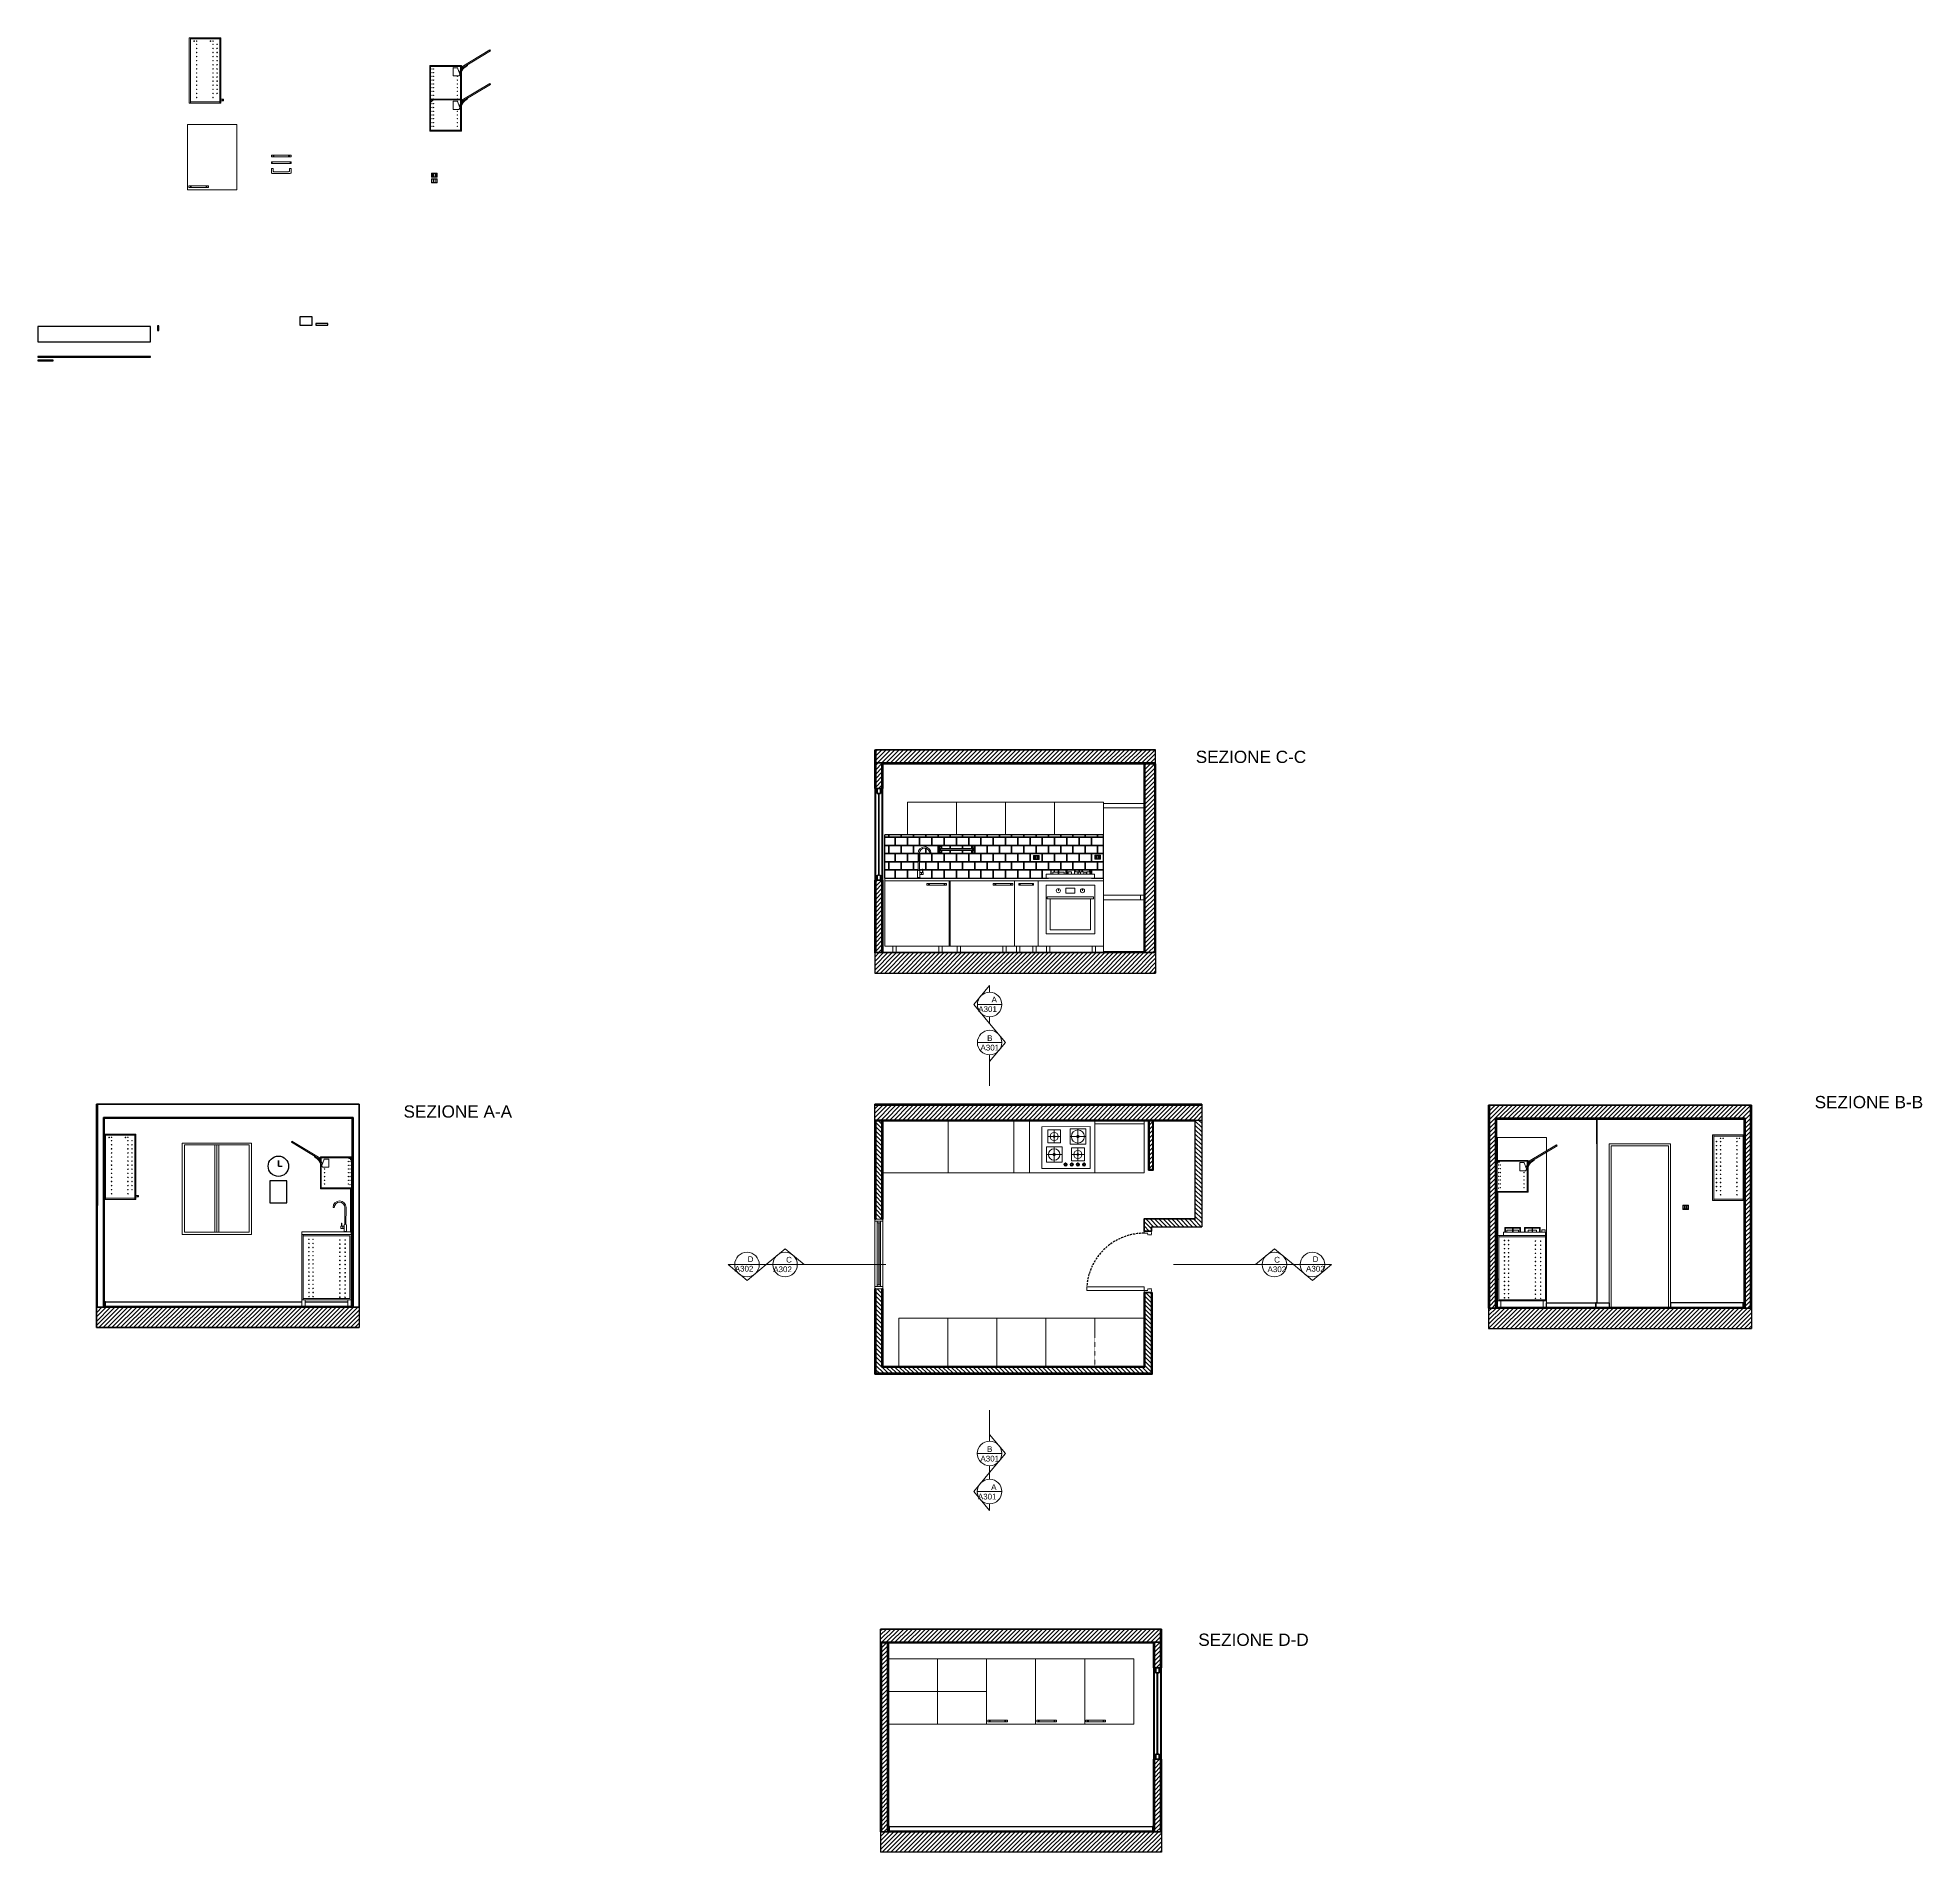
# Model space of a CAD drawing. Header units: inches. Extents: x -552 to 1753, y -2 to 2216.
import ezdxf

# ---------------------------------------------------------------- set-up
doc = ezdxf.new("R2010")
doc.units = ezdxf.units.IN
doc.header["$MEASUREMENT"] = 0
doc.linetypes.add('CENTER', pattern=[2, 1.25, -0.25, 0.25, -0.25])
doc.linetypes.add('HIDDEN', pattern=[0.375, 0.25, -0.125])
doc.layers.add('ACCESSORI', color=41, linetype='Continuous')
doc.layers.add('PIASTRELLE', color=71, linetype='Continuous')
for name, color, linetype, lineweight in [('ARREDI', 11, 'Continuous', 18), ('INFISSI', 141, 'Continuous', 13), ('NUMERAZIONE', 30, 'Continuous', 25), ('PRESECORRENTE', 171, 'Continuous', 18), ('STRUTTURA', 7, 'Continuous', 35)]:
    doc.layers.add(name, color=color, linetype=linetype, lineweight=lineweight)
doc.styles.get("Standard").update_dxf_attribs({"font": 'Arial.ttf'})
pattern_1 = [(315, (-253.7517, 2189.5718), (2.6516504, 2.6516504), [])]
pattern_2 = [(45, (107.622, 32.5576), (-2.6516504, 2.6516504), [])]

# ---------------------------------------------------------------- blocks, each defined once
blk = doc.blocks.new('mecc1')
for p, q in [((39.6, 324.4), (39.6, 330.3)), ((43.9, 324.4), (39.6, 324.4)), ((39.8, 330.5), (42.7, 330.5)), ((42.9, 330.3), (44.6, 325.8)), ((44.6, 325.8), (44.1, 324.6))]:
    blk.add_line(p, q)
for centre, radius, start, end in [((39.8, 330.3), 0.223, 90, 180), ((42.7, 330.3), 0.223, 20.0419, 90), ((43.9, 324.6), 0.223, 270, 339.2869), ((44.5, 325.8), 0.111, 339.2869, 20.0419)]:
    blk.add_arc(centre, radius, start, end)
blk = doc.blocks.new('anta')
blk.add_lwpolyline([(92.2, 357.5), (91.5, 358.8), (57.2, 338.1), (58, 336.9)], close=True)
blk = doc.blocks.new('6-rob-elev')
at = {"color": 0, "linetype": 'ByBlock'}
for p, q in [((-0.6, -2.5), (-0.8, 18.3)), ((0.9, -2.5), (0.8, 18.3)), ((14.9, 20.1), (13.4, 20.1)), ((15.1, 18.3), (13.6, 18.3)), ((1.6, -11), (1.6, -3)), ((3.4, -4.7), (3.4, -7.4))]:
    blk.add_line(p, q, dxfattribs=at)
for p, q in [((-2, -11.7), (-1.4, -11)), ((-2, -11.7), (2.4, -11.7)), ((-1.4, -3), (-0.6, -2.5)), ((-1.4, -11), (-1.4, -3)), ((-1.4, -11), (1.6, -11)), ((0.9, -2.5), (1.6, -3)), ((2.4, -11.7), (1.6, -11))]:
    blk.add_line(p, q)
blk.add_lwpolyline([(1.6, -7.4), (5.5, -7.4), (5.5, -4.7), (1.6, -4.7)], dxfattribs=at)
blk.add_lwpolyline([(4.5, -0.9), (4.9, -0.9), (4.9, -4.7), (4.5, -4.7)], close=True)
for radius in [7.94, 6.44]:
    blk.add_arc((7.2, 18.3), radius, 0, 180, dxfattribs=at)
blk = doc.blocks.new('pavim+battiscopa')
at = {"layer": 'PIASTRELLE'}
for points in [[(1124.2, 637.1), (1124.2, 631.3), (1125.6, 631.3), (1125.6, 637.1)], [(1124.2, 630.6), (1143.2, 630.6), (1143.2, 631.3), (1124.2, 631.3)], [(1143.2, 630.6), (1162.2, 630.6), (1162.2, 631.3), (1143.2, 631.3)], [(1162.2, 630.6), (1181.2, 630.6), (1181.2, 631.3), (1162.2, 631.3)], [(1181.2, 630.6), (1200.2, 630.6), (1200.2, 631.3), (1181.2, 631.3)], [(1200.2, 630.6), (1219.2, 630.6), (1219.2, 631.3), (1200.2, 631.3)], [(1219.2, 630.6), (1238.2, 630.6), (1238.2, 631.3), (1219.2, 631.3)], [(1238.2, 630.6), (1257.2, 630.6), (1257.2, 631.3), (1238.2, 631.3)], [(1257.2, 630.6), (1276.2, 630.6), (1276.2, 631.3), (1257.2, 631.3)], [(1276.2, 630.6), (1295.2, 630.6), (1295.2, 631.3), (1276.2, 631.3)], [(1295.2, 630.6), (1314.2, 630.6), (1314.2, 631.3), (1295.2, 631.3)], [(1314.2, 630.6), (1333.2, 630.6), (1333.2, 631.3), (1314.2, 631.3)], [(1333.2, 630.6), (1352.2, 630.6), (1352.2, 631.3), (1333.2, 631.3)], [(1352.2, 630.6), (1371.2, 630.6), (1371.2, 631.3), (1352.2, 631.3)], [(1371.2, 630.6), (1390.2, 630.6), (1390.2, 631.3), (1371.2, 631.3)], [(1390.2, 630.6), (1409.2, 630.6), (1409.2, 631.3), (1390.2, 631.3)], [(1409.2, 630.6), (1428.2, 630.6), (1428.2, 631.3), (1409.2, 631.3)], [(1428.2, 630.6), (1447.2, 630.6), (1447.2, 631.3), (1428.2, 631.3)]]:
    blk.add_lwpolyline(points, close=True, dxfattribs=at)

msp = doc.modelspace()

# ---------------------------------------------------------------- hatches: boundary and pattern name
h = msp.add_hatch()
h.set_pattern_fill('ANSI31', color=0, scale=30)
h.set_pattern_definition([(45, (240.7164, 936.374), (-2.65165, 2.65165), [])])
h.paths.add_polyline_path([(815.2, 1329.7), (815.2, 1345.7), (472.9, 1345.7), (472.9, 1329.7), (480.4, 1329.7), (480.4, 1329.7)])
h.paths.add_polyline_path([(472.9, 1097.7), (480.4, 1097.7), (480.4, 1186.5), (472.9, 1186.5)])
h = msp.add_hatch()
h.set_pattern_fill('ANSI31', color=0, scale=30)
h.paths.add_polyline_path([(480.4, 1329.7), (472.9, 1329.7), (472.9, 1298.3), (480.4, 1298.3)])
h = msp.add_hatch()
h.set_pattern_fill('ANSI31', color=0, scale=30)
h.paths.add_polyline_path([(814.1, 1328.7), (801.9, 1328.7), (801.9, 1097.7), (814.1, 1097.7)])
h = msp.add_hatch()
h.set_pattern_fill('ANSI31', color=0, scale=30)
h.paths.add_polyline_path([(871.6, 911.1), (713, 911.1), (612.2, 911.1), (612.2, 893.1), (713, 893.1), (863.3, 893.1), (871.6, 893.1)])
h.paths.add_polyline_path([(612.2, 911.1), (471.9, 911.1), (471.9, 893.1), (473, 893.1), (593, 893.1), (612.2, 893.1)])
h.paths.add_polyline_path([(815.2, 1097.7), (814.1, 1097.7), (801, 1097.7), (801, 1097.5), (751.6, 1097.5), (630.5, 1097.7), (471.9, 1097.7), (471.9, 1072.7), (815.2, 1072.7)])
h = msp.add_hatch()
h.set_pattern_fill('ANSI31', color=0, scale=30)
h.set_pattern_definition(pattern_2)
h.paths.add_polyline_path([(1536.2, 895.2), (1536.2, 663.2), (1542.7, 663.2), (1542.7, 911.2), (1223.4, 911.2), (1223.3, 663.2), (1230.8, 663.2), (1230.8, 895.2)])
h = msp.add_hatch()
h.set_pattern_fill('ANSI31', color=0, scale=30, angle=-90)
h.set_pattern_definition(pattern_1)
h.paths.add_polyline_path([(480.5, 771.9), (480.5, 891.9), (473, 891.9), (473, 771.9)])
h.paths.add_polyline_path([(732.8, 583.4), (810, 583.4), (810, 682.2), (802, 682.2), (802, 590.9), (801, 590.9), (480.5, 590.9), (480.5, 686.9), (473, 686.9), (473, 583.4)])
h = msp.add_hatch()
h.set_pattern_fill('ANSI31', color=0, scale=30, angle=-90)
h.set_pattern_definition(pattern_1)
h.paths.add_polyline_path([(871.6, 762.7), (871.6, 893.1), (863.3, 893.1), (863.3, 891.9), (863.3, 772.2), (801, 772.2), (801, 757.2), (810, 757.2), (810, 762.2)])
h = msp.add_hatch()
h.set_pattern_fill('ANSI31', color=0, scale=30)
h.set_pattern_definition([(45, (-558.0482, -433.434), (-2.65165, 2.65165), [])])
h.paths.add_polyline_path([(-470.5, 664.3), (-470.5, 664.3), (-471.5, 664.3), (-479, 664.3), (-479, 664.3), (-480, 639.3), (-158.6, 639.3), (-158.6, 664.3)])
h = msp.add_hatch()
h.set_pattern_fill('ANSI31', color=0, scale=30)
h.set_pattern_definition(pattern_2)
h.paths.add_polyline_path([(1543.7, 638.2), (1543.7, 663.2), (1536.2, 663.2), (1536.2, 663.2), (1535, 663.2), (1231.8, 663.2), (1231.8, 663.2), (1230.8, 663.2), (1223.3, 663.2), (1223.3, 663.2), (1222.3, 663.2), (1222.3, 638.2)])
h = msp.add_hatch()
h.set_pattern_fill('ANSI31', color=0, scale=30, angle=720)
h.set_pattern_definition([(45, (591.033, -138.5218), (-2.65165, 2.65165), [])])
h.paths.add_polyline_path([(478.8, 270.8), (821.2, 270.8), (821.2, 254.8), (813.6, 254.8), (813.6, 254.8), (478.8, 254.8)])
h.paths.add_polyline_path([(813.6, 111.6), (821.1, 111.6), (821.1, 22.8), (813.6, 22.8)])
h = msp.add_hatch()
h.set_pattern_fill('ANSI31', color=0, scale=30, angle=540)
h.set_pattern_definition([(225, (1294.045, 425.513), (2.65165, -2.65165), [])])
h.paths.add_polyline_path([(479.9, 22.8), (487.4, 22.8), (487.4, 253.8), (479.9, 253.8)])
h = msp.add_hatch(color=4)
h.dxf.hatch_style = 1
h.paths.add_polyline_path([(816.8, 217.4), (817.8, 217.4), (817.8, 117.6), (816.8, 117.6)])
h = msp.add_hatch()
h.set_pattern_fill('ANSI31', color=0, scale=30, angle=720)
h.set_pattern_definition([(45, (1276.9433, 486.444), (-2.65165, 2.65165), [])])
h.paths.add_polyline_path([(478.8, 22.8), (479.9, 22.8), (487.4, 22.8), (822.2, 22.8), (822.2, -2.2), (478.8, -2.2)])
at = {"layer": 'ARREDI'}
h = msp.add_hatch(dxfattribs=at)
h.set_pattern_fill('ANSI31', color=0, scale=30)
h.paths.add_polyline_path([(811.7, 891.9), (807.2, 891.9), (807.2, 832.4), (811.7, 832.4)])
at = {"layer": 'INFISSI'}
h = msp.add_hatch(color=4, dxfattribs=at)
h.dxf.hatch_style = 1
h.paths.add_polyline_path([(477.2, 1292.3), (476.2, 1292.3), (476.2, 1192.5), (477.2, 1192.5)])
at = {"layer": 'NUMERAZIONE'}
h = msp.add_hatch(dxfattribs=at)
h.set_pattern_fill('ANSI31', color=0, scale=30, angle=180)
h.set_pattern_definition([(225, (1294.045, 367.4446), (2.65165, -2.65165), [])])
h.paths.add_polyline_path([(821.2, 254.8), (813.6, 254.8), (813.6, 223.4), (821.1, 223.4)])

# ---------------------------------------------------------------- linework, layer by layer
for p, q in [((471.9, 1345.7), (473.4, 1345.7)), ((815.2, 1328.7), (815.2, 1345.7)), ((476.2, 1292.3), (477.2, 1292.3)), ((484, 1188.9), (484, 1241.7)), ((751.6, 1241.7), (484, 1241.7)), ((751.6, 1188.9), (751.6, 1241.7)), ((476.2, 1192.5), (477.2, 1192.5)), ((523.4, 1188.9), (527.8, 1188.9)), ((471.9, 1097.7), (471.9, 1072.7)), ((815.2, 1097.7), (815.2, 1072.7)), ((471.9, 1072.7), (815.2, 1072.7)), ((471.9, 891.9), (471.9, 912.3)), ((871.6, 912.3), (871.6, 762.7)), ((-166.1, 896.3), (-471.5, 896.3)), ((863.3, 893.1), (863.3, 771.2)), ((863.3, 893.1), (871.6, 893.1)), ((1536.2, 895.2), (1230.8, 895.2)), ((1354.7, 863.9), (1354.7, 894.2)), ((1354.7, 894.2), (1354.7, 669.7)), ((801, 591.9), (801, 682.2)), ((-480, 664.3), (-480, 639.3)), ((-158.6, 664.3), (-158.6, 639.3)), ((1222.3, 663.2), (1222.3, 638.2)), ((1293.2, 663.9), (1289.2, 663.9)), ((1543.7, 663.2), (1543.7, 638.2)), ((-480, 639.3), (-158.6, 639.3)), ((1222.3, 638.2), (1543.7, 638.2)), ((478.8, 253.8), (478.8, 270.8)), ((822.2, 270.8), (820.7, 270.8)), ((817.8, 217.4), (816.8, 217.4)), ((817.8, 117.6), (816.8, 117.6)), ((488.4, 22.8), (488.4, 87.2)), ((488.4, 22.8), (488.4, 29.3)), ((478.8, 22.8), (478.8, -2.2)), ((822.2, 22.8), (822.2, -2.2)), ((822.2, -2.2), (478.8, -2.2))]:
    msp.add_line(p, q)
for points in [[(484, 1238.9), (489.1, 1238.9), (489.1, 1241.7)], [(484, 1228.9), (496.6, 1228.9), (496.6, 1238.9), (484, 1238.9)], [(484, 1218.9), (489.1, 1218.9), (489.1, 1228.9), (484, 1228.9)], [(489.1, 1241.7), (489.1, 1238.9), (504.1, 1238.9), (504.1, 1241.7)], [(504.1, 1241.7), (504.1, 1238.9), (519.1, 1238.9), (519.1, 1241.7)], [(519.1, 1241.7), (519.1, 1238.9), (534.1, 1238.9), (534.1, 1241.7)], [(534.1, 1226.7), (534.1, 1228.9), (519.1, 1228.9), (519.1, 1218.9), (524.7, 1218.9)], [(526.2, 1218.9), (534.1, 1218.9), (534.1, 1225.2)], [(534.1, 1241.7), (534.1, 1238.9), (549.1, 1238.9), (549.1, 1241.7)], [(534.1, 1225.2), (534.1, 1218.9), (549.1, 1218.9), (549.1, 1228.9), (534.1, 1228.9), (534.1, 1226.7)], [(549.1, 1241.7), (549.1, 1238.9), (564.1, 1238.9), (564.1, 1241.7)], [(564.1, 1224.7), (564.1, 1228.9), (549.1, 1228.9), (549.1, 1218.9), (564.1, 1218.9), (564.1, 1223.2)], [(564.1, 1241.7), (564.1, 1238.9), (579.1, 1238.9), (579.1, 1241.7)], [(579.1, 1224.7), (579.1, 1228.9), (564.1, 1228.9), (564.1, 1224.7)], [(564.1, 1223.2), (564.1, 1218.9), (579.1, 1218.9), (579.1, 1223.2)], [(579.1, 1241.7), (579.1, 1238.9), (594.1, 1238.9), (594.1, 1241.7)], [(579.1, 1223.2), (579.1, 1218.9), (594.1, 1218.9), (594.1, 1228.9), (579.1, 1228.9), (579.1, 1224.7)], [(594.1, 1241.7), (594.1, 1238.9), (609.1, 1238.9), (609.1, 1241.7)], [(609.1, 1241.7), (609.1, 1238.9), (624.1, 1238.9), (624.1, 1241.7)], [(624.1, 1241.7), (624.1, 1238.9), (639.1, 1238.9), (639.1, 1241.7)], [(639.1, 1241.7), (639.1, 1238.9), (654.1, 1238.9), (654.1, 1241.7)], [(654.1, 1241.7), (654.1, 1238.9), (669.1, 1238.9), (669.1, 1241.7)], [(669.1, 1241.7), (669.1, 1238.9), (684.1, 1238.9), (684.1, 1241.7)], [(684.1, 1241.7), (684.1, 1238.9), (699.1, 1238.9), (699.1, 1241.7)], [(699.1, 1241.7), (699.1, 1238.9), (714.1, 1238.9), (714.1, 1241.7)], [(714.1, 1241.7), (714.1, 1238.9), (729.1, 1238.9), (729.1, 1241.7)], [(729.1, 1241.7), (729.1, 1238.9), (744.1, 1238.9), (744.1, 1241.7)], [(744.1, 1241.7), (744.1, 1238.9), (751.6, 1238.9)], [(751.6, 1228.9), (744.1, 1228.9), (744.1, 1218.9), (751.6, 1218.9)], [(484, 1208.9), (496.6, 1208.9), (496.6, 1218.9), (484, 1218.9)], [(484, 1198.9), (489.1, 1198.9), (489.1, 1208.9), (484, 1208.9)], [(484, 1188.9), (496.6, 1188.9), (496.6, 1198.9), (484, 1198.9)], [(524.7, 1218.9), (511.6, 1218.9), (511.6, 1208.9), (524.7, 1208.9)], [(524.8, 1198.9), (511.6, 1198.9), (511.6, 1188.9), (526.6, 1188.9)], [(524.7, 1208.9), (519.1, 1208.9), (519.1, 1198.9), (524.8, 1198.9)], [(526.2, 1208.9), (526.6, 1208.9), (526.6, 1218.9), (526.2, 1218.9)], [(530.4, 1198.9), (534.1, 1198.9), (534.1, 1208.9), (526.2, 1208.9)], [(526.6, 1197.9), (526.6, 1198.9), (526.3, 1198.9)], [(526.3, 1198.9), (529.9, 1198.9)], [(529.9, 1198.9), (526.6, 1198.9), (526.6, 1197.9)], [(526.6, 1188.9), (541.6, 1188.9), (541.6, 1198.9), (530.4, 1198.9)], [(686.9, 1198.9), (676.6, 1198.9), (676.6, 1188.9), (684.1, 1188.9)], [(699.1, 1199.3), (699.1, 1208.9), (684.1, 1208.9), (684.1, 1198.9), (686.9, 1198.9)], [(691.6, 1196.1), (691.6, 1198.6)], [(706.6, 1198.9), (714.1, 1198.9), (714.1, 1208.9), (699.1, 1208.9), (699.1, 1199.3)], [(706.6, 1193.6), (706.6, 1198.9), (705.9, 1198.9)], [(715.9, 1198.9), (706.6, 1198.9), (706.6, 1193.6)], [(729.1, 1199.3), (729.1, 1208.9), (714.1, 1208.9), (714.1, 1198.9), (715.9, 1198.9)], [(721.6, 1196.1), (721.6, 1198.6)], [(721.6, 1198.6), (721.6, 1196.1)], [(735, 1198.9), (744.1, 1198.9), (744.1, 1208.9), (729.1, 1208.9), (729.1, 1199.3)], [(736.6, 1193.6), (736.6, 1198.9), (735, 1198.9)], [(736.6, 1188.9), (751.6, 1188.9), (751.6, 1198.9), (736.6, 1198.9), (736.6, 1193.6)], [(751.6, 1208.9), (744.1, 1208.9), (744.1, 1198.9), (751.6, 1198.9)], [(-158.6, 664.3), (-158.6, 664.3), (-158.6, 639.3), (-480, 639.3), (-480, 664.3), (-161.5, 664.3)], [(-166.1, 665), (-166.1, 665)]]:
    msp.add_lwpolyline(points)
for points in [[(489.1, 1228.9), (489.1, 1218.9), (504.1, 1218.9), (504.1, 1228.9)], [(496.6, 1238.9), (496.6, 1228.9), (511.6, 1228.9), (511.6, 1238.9)], [(504.1, 1228.9), (504.1, 1218.9), (519.1, 1218.9), (519.1, 1228.9)], [(511.6, 1238.9), (511.6, 1228.9), (526.6, 1228.9), (526.6, 1238.9)], [(526.6, 1238.9), (526.6, 1228.9), (541.6, 1228.9), (541.6, 1238.9)], [(541.6, 1238.9), (541.6, 1228.9), (556.6, 1228.9), (556.6, 1238.9)], [(556.6, 1238.9), (556.6, 1228.9), (571.6, 1228.9), (571.6, 1238.9)], [(571.6, 1238.9), (571.6, 1228.9), (586.6, 1228.9), (586.6, 1238.9)], [(586.6, 1238.9), (586.6, 1228.9), (601.6, 1228.9), (601.6, 1238.9)], [(594.1, 1228.9), (594.1, 1218.9), (609.1, 1218.9), (609.1, 1228.9)], [(601.6, 1238.9), (601.6, 1228.9), (616.6, 1228.9), (616.6, 1238.9)], [(609.1, 1228.9), (609.1, 1218.9), (624.1, 1218.9), (624.1, 1228.9)], [(616.6, 1238.9), (616.6, 1228.9), (631.6, 1228.9), (631.6, 1238.9)], [(624.1, 1228.9), (624.1, 1218.9), (639.1, 1218.9), (639.1, 1228.9)], [(631.6, 1238.9), (631.6, 1228.9), (646.6, 1228.9), (646.6, 1238.9)], [(639.1, 1228.9), (639.1, 1218.9), (654.1, 1218.9), (654.1, 1228.9)], [(646.6, 1238.9), (646.6, 1228.9), (661.6, 1228.9), (661.6, 1238.9)], [(654.1, 1228.9), (654.1, 1218.9), (669.1, 1218.9), (669.1, 1228.9)], [(661.6, 1238.9), (661.6, 1228.9), (676.6, 1228.9), (676.6, 1238.9)], [(669.1, 1228.9), (669.1, 1218.9), (684.1, 1218.9), (684.1, 1228.9)], [(676.6, 1238.9), (676.6, 1228.9), (691.6, 1228.9), (691.6, 1238.9)], [(684.1, 1228.9), (684.1, 1218.9), (699.1, 1218.9), (699.1, 1228.9)], [(691.6, 1238.9), (691.6, 1228.9), (706.6, 1228.9), (706.6, 1238.9)], [(699.1, 1228.9), (699.1, 1218.9), (714.1, 1218.9), (714.1, 1228.9)], [(706.6, 1238.9), (706.6, 1228.9), (721.6, 1228.9), (721.6, 1238.9)], [(714.1, 1228.9), (714.1, 1218.9), (729.1, 1218.9), (729.1, 1228.9)], [(721.6, 1238.9), (721.6, 1228.9), (736.6, 1228.9), (736.6, 1238.9)], [(729.1, 1228.9), (729.1, 1218.9), (744.1, 1218.9), (744.1, 1228.9)], [(736.6, 1238.9), (736.6, 1228.9), (751.6, 1228.9), (751.6, 1238.9)], [(489.1, 1208.9), (489.1, 1198.9), (504.1, 1198.9), (504.1, 1208.9)], [(496.6, 1218.9), (496.6, 1208.9), (511.6, 1208.9), (511.6, 1218.9)], [(496.6, 1198.9), (496.6, 1188.9), (511.6, 1188.9), (511.6, 1198.9)], [(504.1, 1208.9), (504.1, 1198.9), (519.1, 1198.9), (519.1, 1208.9)], [(526.6, 1218.9), (526.6, 1208.9), (541.6, 1208.9), (541.6, 1218.9)], [(534.1, 1208.9), (534.1, 1198.9), (549.1, 1198.9), (549.1, 1208.9)], [(541.6, 1218.9), (541.6, 1208.9), (556.6, 1208.9), (556.6, 1218.9)], [(541.6, 1198.9), (541.6, 1188.9), (556.6, 1188.9), (556.6, 1198.9)], [(549.1, 1208.9), (549.1, 1198.9), (564.1, 1198.9), (564.1, 1208.9)], [(556.6, 1218.9), (556.6, 1208.9), (571.6, 1208.9), (571.6, 1218.9)], [(556.6, 1198.9), (556.6, 1188.9), (571.6, 1188.9), (571.6, 1198.9)], [(564.1, 1208.9), (564.1, 1198.9), (579.1, 1198.9), (579.1, 1208.9)], [(571.6, 1218.9), (571.6, 1208.9), (586.6, 1208.9), (586.6, 1218.9)], [(571.6, 1198.9), (571.6, 1188.9), (586.6, 1188.9), (586.6, 1198.9)], [(579.1, 1208.9), (579.1, 1198.9), (594.1, 1198.9), (594.1, 1208.9)], [(586.6, 1218.9), (586.6, 1208.9), (601.6, 1208.9), (601.6, 1218.9)], [(586.6, 1198.9), (586.6, 1188.9), (601.6, 1188.9), (601.6, 1198.9)], [(594.1, 1208.9), (594.1, 1198.9), (609.1, 1198.9), (609.1, 1208.9)], [(601.6, 1218.9), (601.6, 1208.9), (616.6, 1208.9), (616.6, 1218.9)], [(601.6, 1198.9), (601.6, 1188.9), (616.6, 1188.9), (616.6, 1198.9)], [(609.1, 1208.9), (609.1, 1198.9), (624.1, 1198.9), (624.1, 1208.9)], [(616.6, 1218.9), (616.6, 1208.9), (631.6, 1208.9), (631.6, 1218.9)], [(616.6, 1198.9), (616.6, 1188.9), (631.6, 1188.9), (631.6, 1198.9)], [(624.1, 1208.9), (624.1, 1198.9), (639.1, 1198.9), (639.1, 1208.9)], [(631.6, 1218.9), (631.6, 1208.9), (646.6, 1208.9), (646.6, 1218.9)], [(631.6, 1198.9), (631.6, 1188.9), (646.6, 1188.9), (646.6, 1198.9)], [(639.1, 1208.9), (639.1, 1198.9), (654.1, 1198.9), (654.1, 1208.9)], [(646.6, 1218.9), (646.6, 1208.9), (661.6, 1208.9), (661.6, 1218.9)], [(646.6, 1198.9), (646.6, 1188.9), (661.6, 1188.9), (661.6, 1198.9)], [(654.1, 1208.9), (654.1, 1198.9), (669.1, 1198.9), (669.1, 1208.9)], [(661.6, 1218.9), (661.6, 1208.9), (676.6, 1208.9), (676.6, 1218.9)], [(661.6, 1198.9), (661.6, 1188.9), (676.6, 1188.9), (676.6, 1198.9)], [(669.1, 1208.9), (669.1, 1198.9), (684.1, 1198.9), (684.1, 1208.9)], [(676.6, 1218.9), (676.6, 1208.9), (691.6, 1208.9), (691.6, 1218.9)], [(691.6, 1218.9), (691.6, 1208.9), (706.6, 1208.9), (706.6, 1218.9)], [(706.6, 1218.9), (706.6, 1208.9), (721.6, 1208.9), (721.6, 1218.9)], [(721.6, 1218.9), (721.6, 1208.9), (736.6, 1208.9), (736.6, 1218.9)], [(736.6, 1218.9), (736.6, 1208.9), (751.6, 1208.9), (751.6, 1218.9)], [(817.8, 217.4), (816.8, 217.4), (816.8, 117.6), (817.8, 117.6)]]:
    msp.add_lwpolyline(points, close=True)
at = {"linetype": 'Continuous'}
for points in [[(1241.2, 663.9), (1245.2, 663.9)], [(1281.2, 663.9), (1285.2, 663.9)]]:
    msp.add_lwpolyline(points, dxfattribs=at)
at = {"layer": 'ACCESSORI'}
for p, q in [((551.2, 1220.2), (551.2, 1227.7)), ((551.2, 1227.7), (553.2, 1227.7)), ((551.6, 1225.7), (551.2, 1225.7)), ((551.2, 1225.7), (551.2, 1222.2)), ((551.2, 1222.2), (551.6, 1222.2)), ((551.6, 1222.2), (551.6, 1225.7)), ((591.6, 1224.7), (551.6, 1224.7)), ((551.6, 1224.7), (551.6, 1223.2)), ((551.6, 1223.2), (591.6, 1223.2)), ((553.2, 1227.7), (553.2, 1224.7)), ((553.2, 1223.2), (553.2, 1222.9)), ((553.2, 1222.9), (553.2, 1220.2)), ((592.1, 1227.7), (590.1, 1227.7)), ((590.1, 1227.7), (590.1, 1224.7)), ((590.1, 1223.2), (590.1, 1222.9)), ((590.1, 1222.9), (590.1, 1220.2)), ((591.6, 1223.2), (591.6, 1224.7)), ((592.1, 1220.2), (592.1, 1227.7)), ((553.2, 1220.2), (551.2, 1220.2)), ((590.1, 1220.2), (592.1, 1220.2)), ((-257.5, 836.6), (-257.5, 843.6)), ((-257.5, 843.6), (-257.5, 836.6)), ((-257.5, 836.6), (-253, 836.6))]:
    msp.add_line(p, q, dxfattribs=at)
for points in [[(591.6, 1225.7), (592.1, 1225.7), (592.1, 1222.2), (591.6, 1222.2)], [(-268, 791.9), (-247, 791.9), (-247, 818.9), (-268, 818.9)]]:
    msp.add_lwpolyline(points, close=True, dxfattribs=at)
for centre, radius in [((552.8, 1227.2), 0.25), ((590.5, 1227.2), 0.25), ((552.8, 1220.7), 0.25), ((590.5, 1220.7), 0.25), ((-257.5, 836.6), 12.5)]:
    msp.add_circle(centre, radius, dxfattribs=at)
at = {"layer": 'ARREDI'}
for p, q in [((-365, 2214.8), (-365, 2216.3)), ((-365, 2216.3), (-365, 2137.8)), ((-329.2, 2214.8), (-329.2, 2216.3)), ((-329.2, 2216.3), (-329.2, 2136.3)), ((-71.5, 2181.2), (-71.5, 2182.2)), ((-31.5, 2178.3), (-36.3, 2169.9)), ((-36.2, 2173.8), (-34.3, 2177.9)), ((-32.3, 2178.8), (-35.6, 2171.7)), ((-34.7, 2181.2), (-34.7, 2182.2)), ((-34.3, 2177.9), (-33, 2179.5)), ((-32.9, 2179.6), (-32.5, 2179.6)), ((-32.5, 2179.6), (-26.4, 2183.2)), ((-32.2, 2179.2), (-32.3, 2179.4)), ((-32.2, 2178.9), (-32.3, 2178.8)), ((-32.2, 2179.2), (-32.2, 2179.2)), ((-32.2, 2179.2), (-32.2, 2179)), ((-32.2, 2179), (-32.2, 2178.9)), ((-32, 2179.3), (-32.1, 2179.5)), ((-27.4, 2182.1), (-32, 2179.3)), ((-31.1, 2178.7), (-30.7, 2179.1)), ((-30.7, 2179.1), (-29.6, 2180)), ((-29.6, 2180), (-26.4, 2182.4)), ((-27.2, 2182.2), (-27.4, 2182.1)), ((-26.3, 2182.7), (-27.2, 2182.2)), ((-27.2, 2182.2), (-27.2, 2182.2)), ((-26.4, 2183.3), (-26.4, 2183.3)), ((-26.4, 2182.4), (-26.3, 2182.7)), ((-365, 2137.8), (-365, 2136.3)), ((-327.7, 2139.3), (-327.7, 2136.3)), ((-325.7, 2139.3), (-325.7, 2141.3)), ((-325.5, 2139.3), (-325.5, 2141.3)), ((-325.3, 2141.3), (-325.3, 2139.3)), ((-325.1, 2139.3), (-325.1, 2141.3)), ((-325.1, 2139.3), (-325.1, 2141.3)), ((-324.9, 2139.3), (-324.9, 2141.3)), ((-324.9, 2139.3), (-324.9, 2141.3)), ((-324.7, 2139.3), (-324.7, 2141.3)), ((-71.5, 2137.8), (-70.5, 2137.8)), ((-70.5, 2137.8), (-70.5, 2139.2)), ((-70.5, 2139.2), (-68.5, 2139.2)), ((-68.5, 2139.2), (-68.5, 2140.2)), ((-31.5, 2137.3), (-36.3, 2128.9)), ((-36.2, 2132.8), (-34.3, 2136.9)), ((-32.3, 2137.8), (-35.6, 2130.7)), ((-34.3, 2136.9), (-33, 2138.5)), ((-32.9, 2138.6), (-32.5, 2138.6)), ((-32.8, 2136.4), (-32.9, 2136.5)), ((-32.5, 2138.6), (-26.4, 2142.2)), ((-32.2, 2138.2), (-32.3, 2138.4)), ((-32.2, 2137.9), (-32.3, 2137.8)), ((-32.2, 2138.2), (-32.2, 2138.2)), ((-32.2, 2138.2), (-32.2, 2138)), ((-32.2, 2138), (-32.2, 2137.9)), ((-32, 2138.3), (-32.1, 2138.5)), ((-27.4, 2141.1), (-32, 2138.3)), ((-31.1, 2137.7), (-30.7, 2138.1)), ((-30.7, 2138.1), (-29.6, 2139)), ((-29.6, 2139), (-26.4, 2141.4)), ((-27.2, 2141.2), (-27.4, 2141.1)), ((-26.3, 2141.7), (-27.2, 2141.2)), ((-27.2, 2141.2), (-27.2, 2141.2)), ((-26.4, 2142.3), (-26.4, 2142.3)), ((-26.4, 2141.4), (-26.3, 2141.7)), ((-71.5, 2103.2), (-71.5, 2102.2)), ((-34.7, 2103.2), (-34.7, 2102.2)), ((-266, 2064.7), (-266, 2062.7)), ((-266, 2056.3), (-266, 2051.3)), ((-266, 2056.3), (-264, 2056.3)), ((-265.8, 2062.7), (-265.8, 2064.7)), ((-265.6, 2062.7), (-265.6, 2064.7)), ((-265.6, 2062.7), (-265.6, 2064.7)), ((-265.4, 2064.7), (-265.4, 2062.7)), ((-265.2, 2062.7), (-265.2, 2064.7)), ((-265, 2062.7), (-265, 2064.7)), ((-264, 2070.8), (-264, 2072.8)), ((-264, 2053.3), (-264, 2056.3)), ((-263.8, 2070.8), (-263.8, 2072.8)), ((-263.6, 2072.8), (-263.6, 2070.8)), ((-263.4, 2070.8), (-263.4, 2072.8)), ((-263.4, 2070.8), (-263.4, 2072.8)), ((-263.2, 2070.8), (-263.2, 2072.8)), ((-263.2, 2070.8), (-263.2, 2072.8)), ((-263, 2070.8), (-263, 2072.8)), ((-245, 2052.3), (-263, 2052.3)), ((-245, 2070.8), (-245, 2072.8)), ((-244.8, 2070.8), (-244.8, 2072.8)), ((-244.8, 2070.8), (-244.8, 2072.8)), ((-244.6, 2070.8), (-244.6, 2072.8)), ((-244.6, 2070.8), (-244.6, 2072.8)), ((-244.4, 2072.8), (-244.4, 2070.8)), ((-244.2, 2070.8), (-244.2, 2072.8)), ((-244, 2070.8), (-244, 2072.8)), ((-244, 2056.3), (-244, 2053.3)), ((-244, 2056.3), (-242, 2056.3)), ((-243, 2062.7), (-243, 2064.7)), ((-242.8, 2062.7), (-242.8, 2064.7)), ((-242.8, 2062.7), (-242.8, 2064.7)), ((-242.6, 2062.7), (-242.6, 2064.7)), ((-242.6, 2062.7), (-242.6, 2064.7)), ((-242.4, 2064.7), (-242.4, 2062.7)), ((-242.2, 2062.7), (-242.2, 2064.7)), ((-242, 2062.7), (-242, 2064.7)), ((-242, 2051.3), (-242, 2056.3)), ((-365, 2033.3), (-365, 2035.3)), ((-364.8, 2033.3), (-364.8, 2035.3)), ((-364.6, 2035.3), (-364.6, 2033.3)), ((-364.4, 2033.3), (-364.4, 2035.3)), ((-364.4, 2033.3), (-364.4, 2035.3)), ((-364.2, 2033.3), (-364.2, 2035.3)), ((-364.2, 2033.3), (-364.2, 2035.3)), ((-364, 2033.3), (-364, 2035.3)), ((-346, 2033.3), (-346, 2035.3)), ((-345.8, 2033.3), (-345.8, 2035.3)), ((-345.8, 2033.3), (-345.8, 2035.3)), ((-345.6, 2033.3), (-345.6, 2035.3)), ((-345.6, 2033.3), (-345.6, 2035.3)), ((-345.4, 2035.3), (-345.4, 2033.3)), ((-345.2, 2033.3), (-345.2, 2035.3)), ((-345, 2033.3), (-345, 2035.3)), ((-265, 2050.3), (-243, 2050.3)), ((571.6, 1281.7), (631.6, 1281.7)), ((631.6, 1281.7), (691.6, 1281.7)), ((691.6, 1281.7), (751.6, 1281.7)), ((801, 1274.6), (751.6, 1274.6)), ((686.9, 1193.6), (686.9, 1199.3)), ((686.9, 1199.3), (705.9, 1199.3)), ((686.9, 1199.3), (686.9, 1198.6)), ((686.9, 1198.6), (686.9, 1193.6)), ((687.6, 1198.6), (696, 1198.6)), ((687.6, 1198.6), (687.6, 1193.6)), ((696, 1199.3), (696.8, 1199.3)), ((696, 1198.6), (696, 1193.6)), ((705.9, 1199.3), (696.4, 1199.3)), ((696.8, 1198.6), (705.2, 1198.6)), ((696.8, 1198.6), (696.8, 1193.6)), ((705.2, 1198.6), (705.2, 1193.6)), ((705.9, 1193.6), (705.9, 1199.3)), ((705.9, 1198.6), (705.9, 1193.6)), ((715.9, 1193.6), (715.9, 1199.3)), ((715.9, 1199.3), (735, 1199.3)), ((715.9, 1198.6), (715.9, 1193.6)), ((716.6, 1198.6), (725.1, 1198.6)), ((716.6, 1198.6), (716.6, 1196.6)), ((725.1, 1199.3), (725.8, 1199.3)), ((725.1, 1198.6), (725.1, 1196.6)), ((735, 1199.3), (725.5, 1199.3)), ((735, 1199.3), (725.5, 1199.3)), ((725.8, 1198.6), (734.3, 1198.6)), ((725.8, 1198.6), (725.8, 1196.6)), ((734.3, 1198.6), (734.3, 1196.6)), ((735, 1193.6), (735, 1199.3)), ((735, 1198.6), (735, 1193.6)), ((524, 1185.7), (509, 1185.7)), ((523.4, 1188.9), (524, 1189.6)), ((524, 1197.6), (524.8, 1198.1)), ((524, 1189.6), (524, 1197.6)), ((524, 1189.6), (527, 1189.6)), ((526.3, 1198.1), (527, 1197.6)), ((527.8, 1188.9), (527, 1189.6)), ((537.5, 1180.1), (537.5, 1182.1)), ((537.7, 1180.1), (537.7, 1182.1)), ((537.9, 1182.1), (537.9, 1180.1)), ((538.1, 1180.1), (538.1, 1182.1)), ((538.1, 1180.1), (538.1, 1182.1)), ((538.3, 1180.1), (538.3, 1182.1)), ((538.3, 1180.1), (538.3, 1182.1)), ((538.5, 1180.1), (538.5, 1182.1)), ((556.5, 1180.1), (556.5, 1182.1)), ((556.7, 1180.1), (556.7, 1182.1)), ((556.7, 1180.1), (556.7, 1182.1)), ((556.9, 1180.1), (556.9, 1182.1)), ((556.9, 1180.1), (556.9, 1182.1)), ((557.1, 1182.1), (557.1, 1180.1)), ((557.3, 1180.1), (557.3, 1182.1)), ((557.5, 1180.1), (557.5, 1182.1)), ((562.5, 1184.2), (562.5, 1185.7)), ((564, 1184.2), (564, 1185.7)), ((602.5, 1185.7), (587.5, 1185.7)), ((618.7, 1180.1), (618.7, 1182.1)), ((618.9, 1180.1), (618.9, 1182.1)), ((619.1, 1182.1), (619.1, 1180.1)), ((619.3, 1180.1), (619.3, 1182.1)), ((619.3, 1180.1), (619.3, 1182.1)), ((619.5, 1180.1), (619.5, 1182.1)), ((619.5, 1180.1), (619.5, 1182.1)), ((619.7, 1180.1), (619.7, 1182.1)), ((637.7, 1180.1), (637.7, 1182.1)), ((637.9, 1180.1), (637.9, 1182.1)), ((637.9, 1180.1), (637.9, 1182.1)), ((638.1, 1180.1), (638.1, 1182.1)), ((638.1, 1180.1), (638.1, 1182.1)), ((638.3, 1182.1), (638.3, 1180.1)), ((638.5, 1180.1), (638.5, 1182.1)), ((638.7, 1180.1), (638.7, 1182.1)), ((648, 1180.2), (648, 1182.2)), ((648.6, 1180.2), (648.6, 1182.2)), ((648.8, 1180.2), (648.8, 1182.2)), ((648.8, 1180.2), (648.8, 1182.2)), ((649, 1180.2), (649, 1182.2)), ((649, 1180.2), (649, 1182.2)), ((649.2, 1182.2), (649.2, 1180.2)), ((649.4, 1180.2), (649.4, 1182.2)), ((649.6, 1180.2), (649.6, 1182.2)), ((664.5, 1180.2), (664.5, 1182.2)), ((664.7, 1180.2), (664.7, 1182.2)), ((664.7, 1180.2), (664.7, 1182.2)), ((664.9, 1180.2), (664.9, 1182.2)), ((664.9, 1180.2), (664.9, 1182.2)), ((665.1, 1182.2), (665.1, 1180.2)), ((665.3, 1180.2), (665.3, 1182.2)), ((665.5, 1180.2), (665.5, 1182.2)), ((666, 1180.2), (666, 1182.2)), ((689.4, 1193.6), (686.9, 1193.6)), ((689.4, 1196.1), (689.4, 1193.6)), ((689.4, 1193.6), (689.4, 1196.1)), ((689.4, 1196.1), (696, 1196.1)), ((696.2, 1173.4), (696.2, 1175.9)), ((711.6, 1185.7), (696.6, 1185.7)), ((696.8, 1196.1), (703.4, 1196.1)), ((703.4, 1196.1), (703.4, 1193.6)), ((703.4, 1193.6), (705.9, 1193.6)), ((708.4, 1196.6), (708.4, 1193.6)), ((708.4, 1193.6), (708.4, 1196.6)), ((708.4, 1196.6), (712.4, 1196.6)), ((712.4, 1196.6), (712.4, 1193.6)), ((715.9, 1196.6), (715.9, 1193.6)), ((715.9, 1196.6), (719.9, 1196.6)), ((719.9, 1196.6), (719.9, 1193.6)), ((720.4, 1196.1), (720.4, 1193.6)), ((720.4, 1196.1), (723.4, 1196.1)), ((723.4, 1196.6), (723.4, 1193.6)), ((723.4, 1196.6), (727.4, 1196.6)), ((725.7, 1173.4), (725.7, 1175.9)), ((727.4, 1196.6), (727.4, 1193.6)), ((727.4, 1196.1), (730.4, 1196.1)), ((730.4, 1196.1), (730.4, 1193.6)), ((730.9, 1196.6), (730.9, 1193.6)), ((730.9, 1196.6), (734.9, 1196.6)), ((734.9, 1196.6), (734.9, 1193.6)), ((801, 1167.9), (751.6, 1167.9)), ((801, 1162.1), (751.6, 1162.1)), ((796.5, 1162.1), (796.5, 1167.9)), ((796.5, 1162.8), (796.5, 1163.9)), ((562.5, 1107.2), (562.5, 1105.7)), ((564, 1107.2), (564, 1105.7)), ((494, 1105.7), (494, 1097.7)), ((498, 1097.7), (498, 1105.7)), ((498, 1105.7), (550, 1105.7)), ((550, 1097.7), (550, 1105.7)), ((554, 1105.7), (554, 1097.7)), ((572.5, 1105.7), (572.5, 1097.7)), ((576.5, 1097.7), (576.5, 1105.7)), ((576.5, 1105.7), (628.5, 1105.7)), ((628.5, 1097.7), (628.5, 1105.7)), ((632.5, 1105.7), (632.5, 1097.7)), ((645, 1097.7), (645, 1105.7)), ((649, 1105.7), (649, 1097.7)), ((664.9, 1097.7), (664.9, 1105.7)), ((668.9, 1105.7), (668.9, 1097.7)), ((681.6, 1105.7), (681.6, 1097.7)), ((685.6, 1097.7), (685.6, 1105.7)), ((685.6, 1105.7), (737.6, 1105.7)), ((737.6, 1097.7), (737.6, 1105.7)), ((741.6, 1105.7), (741.6, 1097.7)), ((751.6, 1099.3), (801, 1099.3)), ((-469, 874.5), (-469, 876)), ((-469, 876), (-469, 797.5)), ((-433.2, 874.5), (-433.2, 876)), ((-433.2, 876), (-433.2, 796)), ((481.6, 891.9), (481.6, 828.4)), ((561.6, 828.4), (561.6, 891.9)), ((641.6, 891.9), (641.6, 828.4)), ((661, 891.9), (661, 828.4)), ((741, 891.9), (741, 831.9)), ((804.9, 891.9), (741.7, 891.9)), ((801, 888.4), (801, 891.9)), ((681.6, 841.4), (681.6, 853.1)), ((700.7, 841.4), (700.7, 853.1)), ((712.2, 850.9), (712.2, 853.1)), ((720.1, 855.9), (720.1, 845.9)), ((728.1, 843.1), (728.1, 853.1)), ((1293.2, 871.9), (1233.2, 871.9)), ((1233.2, 871.9), (1233.2, 843.7)), ((1293.2, 871.9), (1293.2, 855.7)), ((1293.2, 853.9), (1293.2, 751.9)), ((1497.7, 873.4), (1497.7, 874.9)), ((1497.7, 874.9), (1497.7, 794.9)), ((1502.5, 873.4), (1501.5, 873.4)), ((1533.5, 873.4), (1533.5, 874.9)), ((1533.5, 874.9), (1533.5, 796.4)), ((-213.5, 848.7), (-207.8, 845.1)), ((-207.3, 845.3), (-213.4, 849)), ((-210.2, 845.8), (-213.4, 848.2)), ((-209.1, 844.9), (-210.2, 845.8)), ((-208.7, 844.5), (-209.1, 844.9)), ((-208.3, 844), (-203.5, 835.6)), ((-207.8, 845.1), (-207.7, 845.3)), ((-207.6, 845), (-207.5, 845.2)), ((-207.6, 845), (-207.6, 844.9)), ((-207.6, 844.9), (-207.6, 844.8)), ((-207.6, 844.8), (-207.6, 844.7)), ((-207.6, 844.7), (-207.5, 844.5)), ((-207.5, 844.5), (-204.2, 837.5)), ((-206.9, 845.3), (-207.3, 845.3)), ((-207, 843.2), (-206.9, 843.3)), ((-205.5, 843.7), (-206.8, 845.3)), ((-167.3, 848), (-206.1, 848)), ((-203.6, 839.6), (-205.5, 843.7)), ((-171.3, 846), (-171.3, 847)), ((-169.3, 846), (-171.3, 846)), ((-169.3, 844.6), (-169.3, 846)), ((-168.3, 844.6), (-169.3, 844.6)), ((-168.3, 847.3), (-167.3, 847.3)), ((684.1, 850.9), (681.6, 850.9)), ((681.6, 850.9), (700.7, 850.9)), ((681.6, 850.9), (691.1, 850.9)), ((691.1, 841.4), (681.6, 841.4)), ((681.6, 841.4), (700.7, 841.4)), ((684.1, 850.9), (698.1, 850.9)), ((691.1, 841.4), (691.1, 850.9)), ((704.9, 840.6), (704.9, 839.5)), ((705.4, 839.5), (705.4, 840.6)), ((712.2, 850.9), (720.1, 850.9)), ((712.2, 850.9), (712.2, 843.1)), ((720.1, 843.1), (712.2, 843.1)), ((712.2, 843.1), (728.1, 843.1)), ((712.4, 840.6), (712.4, 839.5)), ((712.9, 839.5), (712.9, 840.6)), ((715.1, 850.9), (725.1, 850.9)), ((720.1, 850.9), (715.1, 850.9)), ((719.9, 840.6), (719.9, 839.5)), ((720.1, 851), (720.1, 843.1)), ((728.1, 850.9), (720.1, 850.9)), ((720.4, 839.5), (720.4, 840.6)), ((727.4, 840.6), (727.4, 839.5)), ((727.9, 839.5), (727.9, 840.6)), ((728.1, 850.9), (728.1, 843.1)), ((741, 828.4), (741, 833.6)), ((1231.8, 843.7), (1270.6, 843.7)), ((1232.8, 843), (1231.8, 843)), ((1232.8, 840.3), (1233.8, 840.3)), ((1233.8, 840.3), (1233.8, 841.7)), ((1233.8, 841.7), (1235.8, 841.7)), ((1235.8, 841.7), (1235.8, 842.7)), ((1272.9, 839.7), (1268.1, 831.3)), ((1268.1, 835.3), (1270, 839.4)), ((1272.1, 840.2), (1268.8, 833.2)), ((1270, 839.4), (1271.3, 841)), ((1271.5, 841), (1271.8, 841)), ((1271.6, 838.9), (1271.5, 839)), ((1271.8, 841), (1278, 844.7)), ((1272.1, 840.7), (1272, 840.9)), ((1272.1, 840.7), (1272.1, 840.6)), ((1272.1, 840.6), (1272.1, 840.5)), ((1272.1, 840.5), (1272.1, 840.4)), ((1272.1, 840.4), (1272.1, 840.2)), ((1272.3, 840.8), (1272.2, 841)), ((1278, 844.4), (1272.3, 840.8)), ((1273.2, 840.2), (1273.6, 840.6)), ((1273.6, 840.6), (1274.8, 841.5)), ((1274.8, 841.5), (1277.9, 843.9)), ((-205.1, 810), (-205.1, 809)), ((-168.3, 810), (-168.3, 809)), ((481.6, 828.4), (741, 828.4)), ((481.6, 828.4), (561.6, 828.4)), ((-469, 797.5), (-469, 796)), ((-431.7, 799), (-431.7, 796)), ((-429.7, 799), (-429.7, 801)), ((-429.5, 799), (-429.5, 801)), ((-429.3, 801), (-429.3, 799)), ((-429.1, 799), (-429.1, 801)), ((-429.1, 799), (-429.1, 801)), ((-428.9, 799), (-428.9, 801)), ((-428.9, 799), (-428.9, 801)), ((-428.7, 799), (-428.7, 801)), ((1232.8, 805.7), (1232.8, 804.7)), ((1269.6, 805.7), (1269.6, 804.7)), ((1533.5, 796.4), (1533.5, 794.9)), ((1242.2, 755.9), (1242.2, 761.6)), ((1242.2, 761.6), (1261.3, 761.6)), ((1242.2, 761.6), (1242.2, 760.9)), ((1242.2, 760.9), (1242.2, 755.9)), ((1243, 760.9), (1251.4, 760.9)), ((1243, 760.9), (1243, 755.9)), ((1251.4, 761.6), (1252.2, 761.6)), ((1251.4, 760.9), (1251.4, 755.9)), ((1261.3, 761.6), (1251.8, 761.6)), ((1252.2, 760.9), (1260.6, 760.9)), ((1252.2, 760.9), (1252.2, 755.9)), ((1260.6, 760.9), (1260.6, 755.9)), ((1261.3, 755.9), (1261.3, 761.6)), ((1261.3, 760.9), (1261.3, 755.9)), ((1266.2, 755.9), (1266.2, 761.6)), ((1266.2, 761.6), (1285.3, 761.6)), ((1267, 760.9), (1275.4, 760.9)), ((1267, 760.9), (1267, 755.9)), ((1275.4, 761.6), (1276.1, 761.6)), ((1275.4, 760.9), (1275.4, 755.9)), ((1285.3, 761.6), (1275.8, 761.6)), ((1285.3, 761.6), (1275.8, 761.6)), ((1276.1, 760.9), (1284.6, 760.9)), ((1276.1, 760.9), (1276.1, 755.9)), ((1284.6, 760.9), (1284.6, 755.9)), ((1285.3, 755.9), (1285.3, 761.6)), ((1285.3, 760.9), (1285.3, 755.9)), ((-228.7, 753.2), (-228.7, 756.2)), ((-168.7, 756.2), (-228.7, 756.2)), ((-227.2, 751.7), (-227.2, 753.2)), ((-168.7, 756.2), (-168.7, 753.2)), ((1234.7, 750.4), (1234.7, 751.9)), ((1244.8, 758.4), (1244.8, 755.9)), ((1244.8, 755.9), (1244.8, 758.4)), ((1244.8, 758.4), (1251.4, 758.4)), ((1252.2, 758.4), (1258.8, 758.4)), ((1254.7, 755.9), (1257.3, 755.9)), ((1258.8, 758.4), (1258.8, 755.9)), ((1266.2, 758.9), (1266.2, 755.9)), ((1270.7, 758.4), (1270.7, 755.9)), ((1270.7, 758.4), (1275.4, 758.4)), ((1276.1, 758.4), (1277.7, 758.4)), ((1277.7, 758.4), (1280.7, 758.4)), ((1280.7, 758.4), (1280.7, 755.9)), ((1287.4, 758.9), (1287.4, 755.9)), ((1287.4, 755.9), (1287.4, 758.9)), ((1287.4, 758.9), (1291.4, 758.9)), ((1291.4, 758.9), (1291.4, 755.9)), ((1291.7, 750.4), (1291.7, 751.9)), ((1234.7, 698.4), (1233.2, 698.4)), ((-228.7, 673.2), (-228.7, 665)), ((-227.2, 674.7), (-227.2, 673.2)), ((-224.7, 665), (-224.7, 673.2)), ((-224.7, 673.2), (-172.7, 673.2)), ((-172.7, 665), (-172.7, 673.2)), ((-168.7, 673.2), (-168.7, 665.2)), ((1233.2, 671.9), (1233.2, 663.9)), ((1234.7, 673.4), (1234.7, 671.9)), ((1237.2, 663.9), (1237.2, 671.9)), ((1237.2, 671.9), (1289.2, 671.9)), ((1289.2, 663.9), (1289.2, 671.9)), ((1291.7, 673.4), (1291.7, 671.9)), ((1293.2, 671.9), (1293.2, 663.9)), ((-228.7, 665), (-224.7, 665)), ((-168.7, 665), (-172.7, 665)), ((681, 631.9), (681, 650.9)), ((801, 650.9), (681, 650.9)), ((741, 631.9), (741, 650.9)), ((1233.2, 663.9), (1237.2, 663.9)), ((488.4, 194.5), (548.4, 194.5)), ((548.4, 194.5), (608.4, 194.5)), ((611.9, 157.5), (611.9, 159.5)), ((612.1, 157.5), (612.1, 159.5)), ((612.3, 159.5), (612.3, 157.5)), ((612.5, 157.5), (612.5, 159.5)), ((612.5, 157.5), (612.5, 159.5)), ((612.7, 157.5), (612.7, 159.5)), ((612.7, 157.5), (612.7, 159.5)), ((612.9, 157.5), (612.9, 159.5)), ((630.9, 157.5), (630.9, 159.5)), ((631.1, 157.5), (631.1, 159.5)), ((631.1, 157.5), (631.1, 159.5)), ((631.3, 157.5), (631.3, 159.5)), ((631.3, 157.5), (631.3, 159.5)), ((631.5, 159.5), (631.5, 157.5)), ((631.7, 157.5), (631.7, 159.5)), ((631.9, 157.5), (631.9, 159.5)), ((671.9, 157.5), (671.9, 159.5)), ((672.1, 157.5), (672.1, 159.5)), ((672.3, 159.5), (672.3, 157.5)), ((672.5, 157.5), (672.5, 159.5)), ((672.5, 157.5), (672.5, 159.5)), ((672.7, 157.5), (672.7, 159.5)), ((672.7, 157.5), (672.7, 159.5)), ((672.9, 157.5), (672.9, 159.5)), ((690.9, 157.5), (690.9, 159.5)), ((691.1, 157.5), (691.1, 159.5)), ((691.1, 157.5), (691.1, 159.5)), ((691.3, 157.5), (691.3, 159.5)), ((691.3, 157.5), (691.3, 159.5)), ((691.5, 159.5), (691.5, 157.5)), ((691.7, 157.5), (691.7, 159.5)), ((691.9, 157.5), (691.9, 159.5)), ((731.9, 157.5), (731.9, 159.5)), ((732.1, 157.5), (732.1, 159.5)), ((732.3, 159.5), (732.3, 157.5)), ((732.5, 157.5), (732.5, 159.5)), ((732.5, 157.5), (732.5, 159.5)), ((732.7, 157.5), (732.7, 159.5)), ((732.7, 157.5), (732.7, 159.5)), ((732.9, 157.5), (732.9, 159.5)), ((750.9, 157.5), (750.9, 159.5)), ((751.1, 157.5), (751.1, 159.5)), ((751.1, 157.5), (751.1, 159.5)), ((751.3, 157.5), (751.3, 159.5)), ((751.3, 157.5), (751.3, 159.5)), ((751.5, 159.5), (751.5, 157.5)), ((751.7, 157.5), (751.7, 159.5)), ((751.9, 157.5), (751.9, 159.5))]:
    msp.add_line(p, q, dxfattribs=at)
at = {"layer": 'ARREDI', "linetype": 'ByBlock'}
for p, q in [((524.8, 1198.1), (524.7, 1219)), ((526.3, 1198.1), (526.2, 1219)), ((540.3, 1220.7), (538.8, 1220.7)), ((540.5, 1219), (539, 1219)), ((527, 1189.6), (527, 1197.6)), ((528.8, 1195.9), (528.8, 1193.3))]:
    msp.add_line(p, q, dxfattribs=at)
at = {"layer": 'ARREDI', "ltscale": 5}
for p, q in [((676.1, 884.9), (735.1, 885)), ((691.1, 880.9), (683.2, 880.9)), ((683.2, 872.9), (683.2, 880.9)), ((691.1, 877.9), (691.1, 880.9)), ((691.1, 880.9), (691.1, 872.9)), ((691.1, 880.9), (699, 880.9)), ((699, 865.1), (699, 880.9)), ((710.6, 863.4), (710.6, 882.5)), ((720.1, 882.5), (710.6, 882.5)), ((710.6, 882.5), (729.7, 882.5)), ((720.1, 882.5), (720.1, 873)), ((720.1, 880.9), (720.1, 864.9)), ((720.1, 879.9), (720.1, 865.9)), ((729.7, 863.4), (729.7, 882.5)), ((691.1, 860.5), (681.6, 860.5)), ((681.6, 860.5), (700.7, 860.5)), ((683.2, 872.9), (691.1, 872.9)), ((683.2, 872.9), (683.2, 865.1)), ((691.1, 865.1), (683.2, 865.1)), ((683.2, 865.1), (699, 865.1)), ((691.1, 872.9), (686.1, 872.9)), ((691.1, 873), (691.1, 865.1)), ((699, 872.9), (691.1, 872.9)), ((691.1, 860.5), (691.1, 851)), ((699, 872.9), (699, 865.1)), ((700.7, 860.5), (700.7, 853.1)), ((713.1, 872.9), (710.6, 872.9)), ((710.6, 872.9), (729.7, 872.9)), ((710.6, 872.9), (720.1, 872.9)), ((720.1, 863.4), (710.6, 863.4)), ((710.6, 863.4), (729.7, 863.4)), ((712.1, 872.9), (728.1, 872.9)), ((720.1, 858.9), (712.2, 858.9)), ((712.2, 858.9), (712.2, 853.1)), ((713.1, 872.9), (727.1, 872.9)), ((720.1, 863.4), (720.1, 872.9)), ((720.1, 855.9), (720.1, 858.9)), ((720.1, 858.9), (728.1, 858.9)), ((728.1, 858.9), (728.1, 853.1))]:
    msp.add_line(p, q, dxfattribs=at)
at = {"layer": 'ARREDI', "linetype": 'Continuous', "ltscale": 5}
msp.add_line((681.6, 853.1), (681.6, 860.5), dxfattribs=at)
at = {"layer": 'ARREDI', "ltscale": 20}
for p, q in [((681, 650.9), (501, 650.9)), ((501, 650.9), (501, 591.9)), ((561, 591.9), (561, 650.9)), ((621, 650.9), (621, 591.9))]:
    msp.add_line(p, q, dxfattribs=at)
at = {"layer": 'ARREDI', "ltscale": 0.1}
msp.add_line((681, 591.9), (681, 631.9), dxfattribs=at)
at = {"layer": 'ARREDI', "linetype": 'HIDDEN', "ltscale": 0.1}
msp.add_line((741, 631.9), (741, 591.9), dxfattribs=at)
at = {"layer": 'ARREDI'}
for points in [[(-366.5, 2136.3), (-327.7, 2136.3), (-327.7, 2216.3), (-366.5, 2216.3)], [(-365, 2137.8), (-329.2, 2137.8), (-329.2, 2214.8), (-365, 2214.8)], [(-72.5, 2182.2), (-72.5, 2102.2), (-33.7, 2102.2), (-33.7, 2182.2)], [(-71.5, 2181.2), (-71.5, 2103.2), (-34.7, 2103.2), (-34.7, 2181.2)], [(-324.7, 2141.3), (-327.7, 2141.3), (-327.7, 2139.3), (-324.7, 2139.3)], [(-71.5, 2140.2), (-34.7, 2140.2), (-34.7, 2141.2), (-71.5, 2141.2)], [(-368.5, 2030.3), (-308.5, 2030.3), (-308.5, 2110.3), (-368.5, 2110.3)], [(511.6, 1241.7), (571.6, 1241.7), (571.6, 1281.7), (511.6, 1281.7)], [(571.6, 1241.7), (631.6, 1241.7), (631.6, 1281.7), (571.6, 1281.7)], [(631.6, 1241.7), (691.6, 1241.7), (691.6, 1281.7), (631.6, 1281.7)], [(691.6, 1241.7), (751.6, 1241.7), (751.6, 1281.7), (691.6, 1281.7)], [(751.6, 1280.2), (751.6, 1097.5), (801, 1097.5), (801, 1280.2)], [(529.9, 1199.7), (530.4, 1199.7), (530.4, 1195.9), (529.9, 1195.9)], [(484, 1185.7), (751.6, 1185.7), (751.6, 1188.9), (484, 1188.9)], [(484, 1105.7), (564, 1105.7), (564, 1185.7), (484, 1185.7)], [(562.5, 1105.7), (642.5, 1105.7), (642.5, 1185.7), (562.5, 1185.7)], [(642.5, 1185.7), (671.6, 1185.7), (671.6, 1105.7), (642.5, 1105.7)], [(671.6, 1105.7), (751.6, 1105.7), (751.6, 1185.7), (671.6, 1185.7)], [(681.2, 1120.6), (740.7, 1120.6), (740.7, 1180.1), (681.2, 1180.1)], [(740.4, 1188.9), (740.4, 1193.6), (681.4, 1193.6), (681.4, 1188.9)], [(705.2, 1170.4), (716.2, 1170.4), (716.2, 1176.4), (705.2, 1176.4)], [(682.7, 1166), (682.7, 1163.5), (739.2, 1163.5), (739.2, 1166)], [(686.2, 1125.6), (735.7, 1125.6), (735.7, 1163.5), (686.2, 1163.5)], [(-470.5, 796), (-431.7, 796), (-431.7, 876), (-470.5, 876)], [(-469, 797.5), (-433.2, 797.5), (-433.2, 874.5), (-469, 874.5)], [(691.1, 849.2), (692.9, 851), (691.1, 852.7), (689.3, 851)], [(1306.1, 861.7), (1305.4, 862.9), (1271.1, 842.3), (1271.8, 841)], [(1535, 794.9), (1496.2, 794.9), (1496.2, 874.9), (1535, 874.9)], [(1533.5, 796.4), (1497.7, 796.4), (1497.7, 873.4), (1533.5, 873.4)], [(-168.3, 847), (-205.1, 847), (-205.1, 848), (-168.3, 848)], [(720.1, 849.9), (721.2, 850.9), (720.1, 852), (719, 850.9)], [(1232.8, 842.7), (1269.6, 842.7), (1269.6, 843.7), (1232.8, 843.7)], [(-428.7, 801), (-431.7, 801), (-431.7, 799), (-428.7, 799)], [(-228.7, 753.2), (-228.7, 673.2), (-168.7, 673.2), (-168.7, 753.2)], [(-227.2, 751.7), (-227.2, 674.7), (-170.2, 674.7), (-170.2, 751.7)], [(1233.2, 751.9), (1233.2, 671.9), (1293.2, 671.9), (1293.2, 751.9)], [(1234.7, 750.4), (1234.7, 673.4), (1291.7, 673.4), (1291.7, 750.4)], [(1291.7, 751.9), (1291.7, 755.9), (1240.7, 755.9), (1240.7, 751.9)], [(488.4, 154.5), (548.4, 154.5), (548.4, 234.5), (488.4, 234.5)], [(548.4, 154.5), (608.4, 154.5), (608.4, 234.5), (548.4, 234.5)], [(608.4, 154.5), (668.4, 154.5), (668.4, 234.5), (608.4, 234.5)], [(668.4, 154.5), (728.4, 154.5), (728.4, 234.5), (668.4, 234.5)], [(728.4, 154.5), (788.4, 154.5), (788.4, 234.5), (728.4, 234.5)]]:
    msp.add_lwpolyline(points, close=True, dxfattribs=at)
for points in [[(-32.8, 2177.4), (-32.7, 2177.4), (-32.6, 2177.4), (-31.5, 2178.3)], [(-327.7, 2139.3), (-327.7, 2141.3)], [(-325.7, 2139.3), (-325.7, 2141.3)], [(-325.7, 2139.3), (-325.7, 2141.3)], [(-32.8, 2136.4), (-32.7, 2136.4), (-32.6, 2136.4), (-31.5, 2137.3)], [(-242, 2072.8), (-242, 2070.8), (-266, 2070.8)], [(-266, 2070.8), (-266, 2072.8)], [(-266, 2072.8), (-242, 2072.8)], [(-242, 2064.7), (-242, 2062.7), (-266, 2062.7)], [(-266, 2062.7), (-266, 2064.7)], [(-266, 2064.7), (-242, 2064.7)], [(-264, 2070.8), (-264, 2072.8)], [(-264, 2070.8), (-264, 2072.8)], [(-244, 2070.8), (-244, 2072.8)], [(-343, 2035.3), (-343, 2033.3), (-367, 2033.3)], [(-367, 2033.3), (-367, 2035.3)], [(-367, 2035.3), (-343, 2035.3)], [(-365, 2033.3), (-365, 2035.3)], [(-365, 2033.3), (-365, 2035.3)], [(-345, 2033.3), (-345, 2035.3)], [(559.5, 1182.1), (559.5, 1180.1), (535.5, 1180.1)], [(535.5, 1180.1), (535.5, 1182.1)], [(535.5, 1182.1), (559.5, 1182.1)], [(537.5, 1180.1), (537.5, 1182.1)], [(537.5, 1180.1), (537.5, 1182.1)], [(557.5, 1180.1), (557.5, 1182.1)], [(640.7, 1182.1), (640.7, 1180.1), (616.7, 1180.1)], [(616.7, 1180.1), (616.7, 1182.1)], [(616.7, 1182.1), (640.7, 1182.1)], [(618.7, 1180.1), (618.7, 1182.1)], [(618.7, 1180.1), (618.7, 1182.1)], [(638.7, 1180.1), (638.7, 1182.1)], [(666, 1182.2), (666, 1180.2), (648, 1180.2)], [(648, 1180.2), (648, 1182.2)], [(648, 1182.2), (666, 1182.2)], [(649.6, 1180.2), (649.6, 1182.2)], [(665.5, 1180.2), (665.5, 1182.2)], [(681.4, 1193.6), (740.4, 1193.6)], [(681.4, 1188.9), (706.6, 1188.9)], [(706.6, 1188.9), (721.6, 1188.9)], [(721.6, 1188.9), (736.6, 1188.9)], [(676.1, 884.9), (676.1, 833.9), (735.1, 833.9), (735.1, 885)], [(-207, 843.2), (-207.1, 843.2), (-207.2, 843.2), (-208.3, 844)], [(-167.3, 848), (-167.3, 809), (-206.1, 809), (-206.1, 848)], [(-168.3, 848), (-168.3, 810), (-205.1, 810), (-205.1, 848)], [(1231.8, 843.7), (1231.8, 804.7), (1270.6, 804.7), (1270.6, 843.7)], [(1232.8, 843.7), (1232.8, 805.7), (1269.6, 805.7), (1269.6, 843.7)], [(1271.6, 838.9), (1271.6, 838.9), (1271.7, 838.9), (1272.9, 839.7)], [(-431.7, 799), (-431.7, 801)], [(-429.7, 799), (-429.7, 801)], [(-429.7, 799), (-429.7, 801)], [(633.9, 159.5), (633.9, 157.5), (609.9, 157.5)], [(609.9, 157.5), (609.9, 159.5)], [(609.9, 159.5), (633.9, 159.5)], [(611.9, 157.5), (611.9, 159.5)], [(611.9, 157.5), (611.9, 159.5)], [(631.9, 157.5), (631.9, 159.5)], [(693.9, 159.5), (693.9, 157.5), (669.9, 157.5)], [(669.9, 157.5), (669.9, 159.5)], [(669.9, 159.5), (693.9, 159.5)], [(671.9, 157.5), (671.9, 159.5)], [(671.9, 157.5), (671.9, 159.5)], [(691.9, 157.5), (691.9, 159.5)], [(753.9, 159.5), (753.9, 157.5), (729.9, 157.5)], [(729.9, 157.5), (729.9, 159.5)], [(729.9, 159.5), (753.9, 159.5)], [(731.9, 157.5), (731.9, 159.5)], [(731.9, 157.5), (731.9, 159.5)], [(751.9, 157.5), (751.9, 159.5)]]:
    msp.add_lwpolyline(points, dxfattribs=at)
at = {"layer": 'ARREDI', "linetype": 'ByBlock'}
msp.add_lwpolyline([(527, 1193.3), (530.9, 1193.3), (530.9, 1195.9), (527, 1195.9)], dxfattribs=at)
at = {"layer": 'ARREDI', "linetype": 'Continuous'}
msp.add_lwpolyline([(741, 828.4), (801, 828.4), (801, 888.4), (741, 888.4)], close=True, dxfattribs=at)
at = {"layer": 'ARREDI', "ltscale": 5}
for points in [[(691.1, 871.9), (692.2, 872.9), (691.1, 874), (690, 872.9)], [(720.1, 871.2), (721.9, 872.9), (720.1, 874.7), (718.3, 872.9)]]:
    msp.add_lwpolyline(points, close=True, dxfattribs=at)
at = {"layer": 'ARREDI'}
for centre, radius in [((-360.5, 2212.2), 0.4), ((-357.5, 2212.2), 0.35), ((-340.5, 2212.2), 0.4), ((-337.5, 2212.2), 0.35), ((-357.5, 2208.2), 0.35), ((-357.5, 2203.2), 0.35), ((-357.5, 2198.2), 0.35), ((-357.5, 2193.2), 0.35), ((-337.5, 2208.2), 0.35), ((-337.5, 2203.2), 0.35), ((-337.5, 2198.2), 0.35), ((-337.5, 2193.2), 0.35), ((-332.5, 2208.2), 0.35), ((-332.5, 2203.2), 0.35), ((-332.5, 2198.2), 0.35), ((-332.5, 2193.2), 0.35), ((-357.5, 2188.2), 0.35), ((-357.5, 2183.2), 0.35), ((-357.5, 2178.2), 0.35), ((-357.5, 2173.2), 0.35), ((-357.5, 2168.2), 0.35), ((-337.5, 2188.2), 0.35), ((-337.5, 2183.2), 0.35), ((-337.5, 2178.2), 0.35), ((-337.5, 2173.2), 0.35), ((-337.5, 2168.2), 0.35), ((-332.5, 2188.2), 0.35), ((-332.5, 2183.2), 0.35), ((-332.5, 2178.2), 0.35), ((-332.5, 2173.2), 0.35), ((-332.5, 2168.2), 0.35), ((-69.7, 2178.2), 0.25), ((-69.7, 2173.6), 0.25), ((-69.7, 2169), 0.25), ((-67.7, 2178.2), 0.25), ((-67.7, 2173.6), 0.25), ((-67.7, 2169), 0.25), ((-38.7, 2169), 0.25), ((-32.8, 2179), 0.371), ((-31.8, 2179.8), 0.0831), ((-31.6, 2178.8), 0.261), ((-31.6, 2180), 0.104), ((-29.8, 2180.9), 0.0831), ((-28.7, 2181.5), 0.0831), ((-27.1, 2182.7), 0.0831), ((-26.7, 2182.7), 0.0831), ((-357.5, 2163.2), 0.35), ((-357.5, 2158.2), 0.35), ((-357.5, 2153.2), 0.35), ((-357.5, 2148.2), 0.35), ((-357.5, 2143.2), 0.35), ((-337.5, 2163.2), 0.35), ((-337.5, 2158.2), 0.35), ((-337.5, 2153.2), 0.35), ((-337.5, 2148.2), 0.35), ((-337.5, 2143.2), 0.35), ((-332.5, 2163.2), 0.35), ((-332.5, 2158.2), 0.35), ((-332.5, 2153.2), 0.35), ((-332.5, 2148.2), 0.35), ((-69.7, 2164.4), 0.25), ((-69.7, 2159.8), 0.25), ((-69.7, 2155.2), 0.25), ((-69.7, 2150.6), 0.25), ((-69.7, 2146), 0.25), ((-67.7, 2164.4), 0.25), ((-67.7, 2159.8), 0.25), ((-67.7, 2155.2), 0.25), ((-67.7, 2150.6), 0.25), ((-67.7, 2146), 0.25), ((-38.7, 2164.4), 0.25), ((-38.7, 2159.8), 0.25), ((-38.7, 2155.2), 0.25), ((-38.7, 2150.6), 0.25), ((-38.7, 2146), 0.25), ((-69.7, 2141.4), 0.25), ((-69.8, 2135.6), 0.25), ((-69.8, 2131), 0.25), ((-69.8, 2126.4), 0.25), ((-69.8, 2121.8), 0.25), ((-69.8, 2121.8), 0.25), ((-67.7, 2141.4), 0.25), ((-67.8, 2135.6), 0.25), ((-67.8, 2131), 0.25), ((-67.8, 2126.4), 0.25), ((-67.8, 2121.8), 0.25), ((-67.8, 2121.8), 0.25), ((-38.7, 2141.4), 0.25), ((-38.7, 2126.4), 0.25), ((-38.7, 2121.8), 0.25), ((-32.8, 2138), 0.371), ((-31.8, 2138.8), 0.0831), ((-31.6, 2137.8), 0.261), ((-31.6, 2139), 0.104), ((-29.8, 2139.9), 0.0831), ((-28.7, 2140.5), 0.0831), ((-27.1, 2141.7), 0.0831), ((-26.7, 2141.7), 0.0831), ((-69.8, 2117.2), 0.25), ((-69.8, 2112.6), 0.25), ((-69.8, 2108), 0.25), ((-67.8, 2117.2), 0.25), ((-67.8, 2112.6), 0.25), ((-67.8, 2108), 0.25), ((-38.7, 2117.2), 0.25), ((-38.7, 2112.6), 0.25), ((-38.7, 2108), 0.25), ((696.2, 1173.4), 2.5), ((725.7, 1173.4), 2.5), ((-464.5, 871.9), 0.4), ((-461.5, 871.9), 0.35), ((-461.5, 867.9), 0.35), ((-461.5, 862.9), 0.35), ((-461.5, 857.9), 0.35), ((-461.5, 852.9), 0.35), ((-444.5, 871.9), 0.4), ((-441.5, 871.9), 0.35), ((-441.5, 867.9), 0.35), ((-441.5, 862.9), 0.35), ((-441.5, 857.9), 0.35), ((-441.5, 852.9), 0.35), ((-436.5, 867.9), 0.35), ((-436.5, 862.9), 0.35), ((-436.5, 857.9), 0.35), ((-436.5, 852.9), 0.35), ((691.1, 850.9), 7), ((720.1, 850.9), 5), ((1501, 866.7), 0.35), ((1501, 861.7), 0.35), ((1501, 856.7), 0.35), ((1506, 870.7), 0.35), ((1506, 866.7), 0.35), ((1506, 861.7), 0.35), ((1506, 856.7), 0.35), ((1509, 870.7), 0.4), ((1526, 870.7), 0.35), ((1526, 866.7), 0.35), ((1526, 861.7), 0.35), ((1526, 856.7), 0.35), ((1529, 870.7), 0.4), ((-461.5, 847.9), 0.35), ((-461.5, 842.9), 0.35), ((-461.5, 837.9), 0.35), ((-461.5, 832.9), 0.35), ((-441.5, 847.9), 0.35), ((-441.5, 842.9), 0.35), ((-441.5, 837.9), 0.35), ((-441.5, 832.9), 0.35), ((-436.5, 847.9), 0.35), ((-436.5, 842.9), 0.35), ((-436.5, 837.9), 0.35), ((-436.5, 832.9), 0.35), ((-208.2, 844.6), 0.261), ((-208.3, 845.7), 0.104), ((-208, 845.6), 0.0831), ((-207, 844.8), 0.371), ((-201.1, 833.2), 0.25), ((-172, 842.4), 0.25), ((-172, 837.8), 0.25), ((-172, 833.2), 0.25), ((-170, 842.4), 0.25), ((-170, 837.8), 0.25), ((-170, 833.2), 0.25), ((705.1, 838.7), 2), ((712.6, 838.7), 2), ((720.1, 838.7), 2), ((727.6, 838.7), 2), ((1234.6, 838.1), 0.25), ((1234.6, 833.5), 0.25), ((1236.6, 838.1), 0.25), ((1236.6, 833.5), 0.25), ((1271.5, 840.5), 0.371), ((1272.5, 841.3), 0.0831), ((1272.7, 840.3), 0.261), ((1272.8, 841.4), 0.104), ((1501, 851.7), 0.35), ((1501, 846.7), 0.35), ((1501, 841.7), 0.35), ((1501, 836.7), 0.35), ((1501, 831.7), 0.35), ((1506, 851.7), 0.35), ((1506, 846.7), 0.35), ((1506, 841.7), 0.35), ((1506, 836.7), 0.35), ((1506, 831.7), 0.35), ((1526, 851.7), 0.35), ((1526, 846.7), 0.35), ((1526, 841.7), 0.35), ((1526, 836.7), 0.35), ((1526, 831.7), 0.35), ((-461.5, 827.9), 0.35), ((-461.5, 822.9), 0.35), ((-461.5, 817.9), 0.35), ((-461.5, 812.9), 0.35), ((-461.5, 807.9), 0.35), ((-441.5, 827.9), 0.35), ((-441.5, 822.9), 0.35), ((-441.5, 817.9), 0.35), ((-441.5, 812.9), 0.35), ((-441.5, 807.9), 0.35), ((-436.5, 827.9), 0.35), ((-436.5, 822.9), 0.35), ((-436.5, 817.9), 0.35), ((-436.5, 812.9), 0.35), ((-436.5, 807.9), 0.35), ((-201.1, 828.6), 0.25), ((-201.1, 824), 0.25), ((-201.1, 819.4), 0.25), ((-201.1, 814.8), 0.25), ((-172, 828.6), 0.25), ((-172, 828.6), 0.25), ((-172, 824), 0.25), ((-172, 819.4), 0.25), ((-172, 814.8), 0.25), ((-170, 828.6), 0.25), ((-170, 828.6), 0.25), ((-170, 824), 0.25), ((-170, 819.4), 0.25), ((-170, 814.1), 0.25), ((1234.6, 828.9), 0.25), ((1234.6, 824.3), 0.25), ((1234.6, 824.3), 0.25), ((1234.6, 819.7), 0.25), ((1234.6, 815.1), 0.25), ((1234.6, 809.8), 0.25), ((1236.6, 828.9), 0.25), ((1236.6, 824.3), 0.25), ((1236.6, 824.3), 0.25), ((1236.6, 819.7), 0.25), ((1236.6, 815.1), 0.25), ((1236.6, 810.5), 0.25), ((1265.6, 828.9), 0.25), ((1265.6, 824.3), 0.25), ((1265.6, 819.7), 0.25), ((1265.6, 815.1), 0.25), ((1265.6, 810.5), 0.25), ((1501, 826.7), 0.35), ((1501, 821.7), 0.35), ((1501, 816.7), 0.35), ((1501, 811.7), 0.35), ((1501, 806.7), 0.35), ((1506, 826.7), 0.35), ((1506, 821.7), 0.35), ((1506, 816.7), 0.35), ((1506, 811.7), 0.35), ((1506, 806.7), 0.35), ((1526, 826.7), 0.35), ((1526, 821.7), 0.35), ((1526, 816.7), 0.35), ((1526, 811.7), 0.35), ((1526, 806.7), 0.35), ((-461.5, 802.9), 0.35), ((-441.5, 802.9), 0.35), ((1506, 801.7), 0.35), ((1526, 801.7), 0.35), ((-220.2, 747.2), 0.35), ((-220.2, 742.2), 0.35), ((-220.2, 737.2), 0.35), ((-215.2, 747.2), 0.35), ((-215.2, 742.2), 0.35), ((-215.2, 737.2), 0.35), ((-182.4, 746.4), 0.35), ((-182.4, 741.4), 0.35), ((-175.9, 746.4), 0.35), ((-175.9, 741.4), 0.35), ((1241.8, 745.8), 0.35), ((1241.8, 740.8), 0.35), ((1246.8, 745.8), 0.35), ((1246.8, 740.8), 0.35), ((1279.6, 745.1), 0.35), ((1279.6, 740.1), 0.35), ((1286, 745), 0.35), ((1286, 740), 0.35), ((-220.2, 732.2), 0.35), ((-220.2, 727.2), 0.35), ((-220.2, 722.2), 0.35), ((-220.2, 717.2), 0.35), ((-215.2, 732.2), 0.35), ((-215.2, 727.2), 0.35), ((-215.2, 722.2), 0.35), ((-215.2, 717.2), 0.35), ((-182.4, 736.4), 0.35), ((-182.4, 731.4), 0.35), ((-182.4, 726.4), 0.35), ((-182.4, 721.4), 0.35), ((-182.4, 716.4), 0.35), ((-175.9, 736.4), 0.35), ((-175.9, 731.4), 0.35), ((-175.9, 726.4), 0.35), ((-175.9, 721.4), 0.35), ((-175.9, 716.4), 0.35), ((1241.8, 735.8), 0.35), ((1241.8, 730.8), 0.35), ((1241.8, 725.8), 0.35), ((1241.8, 720.8), 0.35), ((1241.8, 715.8), 0.35), ((1246.8, 735.8), 0.35), ((1246.8, 730.8), 0.35), ((1246.8, 725.8), 0.35), ((1246.8, 720.8), 0.35), ((1246.8, 715.8), 0.35), ((1279.6, 735.1), 0.35), ((1279.6, 730.1), 0.35), ((1279.6, 725.1), 0.35), ((1279.6, 720.1), 0.35), ((1279.6, 715.1), 0.35), ((1286, 735), 0.35), ((1286, 730), 0.35), ((1286, 725), 0.35), ((1286, 720), 0.35), ((1286, 715), 0.35), ((-220.2, 712.2), 0.35), ((-220.2, 707.2), 0.35), ((-220.2, 702.2), 0.35), ((-220.2, 697.2), 0.35), ((-220.2, 692.2), 0.35), ((-215.2, 712.2), 0.35), ((-215.2, 707.2), 0.35), ((-215.2, 702.2), 0.35), ((-215.2, 697.2), 0.35), ((-215.2, 692.2), 0.35), ((-182.4, 711.4), 0.35), ((-182.4, 706.4), 0.35), ((-182.4, 701.4), 0.35), ((-182.4, 696.4), 0.35), ((-182.4, 691.4), 0.35), ((-175.9, 711.4), 0.35), ((-175.9, 706.4), 0.35), ((-175.9, 701.4), 0.35), ((-175.9, 696.4), 0.35), ((-175.9, 691.4), 0.35), ((1241.8, 710.8), 0.35), ((1241.8, 705.8), 0.35), ((1241.8, 700.8), 0.35), ((1241.8, 695.8), 0.35), ((1246.8, 710.8), 0.35), ((1246.8, 705.8), 0.35), ((1246.8, 700.8), 0.35), ((1246.8, 695.8), 0.35), ((1279.6, 710.1), 0.35), ((1279.6, 705.1), 0.35), ((1279.6, 700.1), 0.35), ((1279.6, 695.1), 0.35), ((1286, 710), 0.35), ((1286, 705), 0.35), ((1286, 700), 0.35), ((1286, 695), 0.35), ((-220.1, 687.2), 0.35), ((-220.1, 682.2), 0.35), ((-220.1, 677.2), 0.35), ((-215.1, 687.2), 0.35), ((-215.1, 682.2), 0.35), ((-215.1, 677.2), 0.35), ((-182.4, 686.5), 0.35), ((-182.4, 681.5), 0.35), ((-182.4, 676.5), 0.35), ((-176, 686.4), 0.35), ((-176, 681.4), 0.35), ((-176, 676.4), 0.35), ((1241.8, 690.8), 0.35), ((1241.8, 685.8), 0.35), ((1241.8, 680.8), 0.35), ((1241.8, 675.8), 0.35), ((1246.8, 690.8), 0.35), ((1246.8, 685.8), 0.35), ((1246.8, 680.8), 0.35), ((1246.8, 675.8), 0.35), ((1279.6, 690.1), 0.35), ((1279.6, 685.1), 0.35), ((1279.6, 680.1), 0.35), ((1279.6, 675.1), 0.35), ((1286, 690), 0.35), ((1286, 685.1), 0.35), ((1286, 680.1), 0.35), ((1286, 675.1), 0.35)]:
    msp.add_circle(centre, radius, dxfattribs=at)
at = {"layer": 'ARREDI', "ltscale": 5}
for centre, radius in [((691.1, 872.9), 5), ((720.1, 872.9), 8)]:
    msp.add_circle(centre, radius, dxfattribs=at)
at = {"layer": 'ARREDI'}
for centre, radius, start, end in [((-32.9, 2179.4), 0.2, 90, 139.8872), ((-32.1, 2179.3), 0.25, 87.4085, 145.319), ((-31.6, 2178.7), 0.514, 289.5694, 357.5735), ((-26.8, 2182.9), 0.54, 340.6748, 43.3978), ((-32.9, 2138.4), 0.2, 90, 139.8872), ((-32.1, 2138.3), 0.25, 87.4085, 145.319), ((-31.6, 2137.7), 0.514, 289.5694, 357.5735), ((-26.8, 2141.9), 0.54, 340.6748, 43.3978), ((-212, 848.7), 1.48, 166.5865, 198.7827), ((-208.2, 844.5), 0.514, 182.4265, 250.4306), ((-207.7, 845.1), 0.25, 34.681, 92.5915), ((-206.9, 845.1), 0.2, 40.1128, 90), ((705.1, 838.6), 1, 104.4775, 75.5225), ((712.7, 838.6), 1, 104.4775, 75.5225), ((720.1, 838.6), 1, 104.4775, 75.5225), ((727.6, 838.6), 1, 104.4775, 75.5225), ((1271.5, 840.8), 0.2, 90, 139.8872), ((1272.2, 840.8), 0.25, 87.4085, 145.319), ((1272.7, 840.2), 0.514, 289.5694, 357.5735), ((1276.5, 844.4), 1.48, 341.2173, 13.4135)]:
    msp.add_arc(centre, radius, start, end, dxfattribs=at)
at = {"layer": 'ARREDI', "linetype": 'ByBlock'}
for radius in [7.94, 6.44]:
    msp.add_arc((532.6, 1219), radius, 0, 180, dxfattribs=at)
at = {"layer": 'ARREDI'}
for points in [[(-265, 2050.3), (-265.5, 2050.3), (-266, 2050.9), (-266, 2051.3)], [(-263, 2052.3), (-263.5, 2052.3), (-264, 2052.9), (-264, 2053.3)], [(-245, 2052.3), (-244.6, 2052.3), (-244, 2052.9), (-244, 2053.3)], [(-243, 2050.3), (-242.6, 2050.3), (-242, 2050.9), (-242, 2051.3)], [(705.4, 840.6), (705.4, 840.7), (704.9, 840.7), (704.9, 840.6)], [(712.9, 840.6), (712.9, 840.7), (712.4, 840.7), (712.4, 840.6)], [(720.4, 840.6), (720.4, 840.7), (719.9, 840.7), (719.9, 840.6)], [(727.9, 840.6), (727.9, 840.7), (727.4, 840.7), (727.4, 840.6)]]:
    msp.add_open_spline(points, degree=3, dxfattribs=at)
at = {"layer": 'INFISSI'}
for p, q in [((476.2, 1192.5), (476.2, 1292.3)), ((477.2, 1192.5), (477.2, 1292.3)), ((480.4, 1186.5), (480.4, 1298.3)), ((481.5, 1298.3), (481.5, 1186.5)), ((-290.2, 864.9), (-375.2, 864.9)), ((-375.2, 864.9), (-375.2, 753)), ((-293.2, 862.9), (-372.2, 862.9)), ((-372.2, 756), (-372.2, 862.9)), ((-335.2, 862.9), (-335.2, 756)), ((-332.7, 862.9), (-332.7, 756)), ((-330.2, 862.9), (-330.2, 756)), ((-293.2, 756), (-293.2, 862.9)), ((-290.2, 864.9), (-290.2, 753)), ((1444.7, 863.9), (1369.7, 863.9)), ((1369.7, 863.9), (1369.7, 663.9)), ((1442.2, 861.4), (1372.2, 861.4)), ((1372.2, 861.4), (1372.2, 663.9)), ((1442.2, 663.9), (1442.2, 861.4)), ((1444.7, 663.9), (1444.7, 863.9)), ((476.5, 767.4), (477, 767.4)), ((-290.2, 753), (-375.2, 753)), ((-293.2, 756), (-372.2, 756)), ((476.5, 692.6), (476.5, 691.4)), ((476.7, 691.4), (477, 691.4)), ((477, 691.4), (477, 692.6)), ((476.7, 689.4), (478.7, 689.4)), ((812.6, 223.4), (812.6, 111.6)), ((813.6, 111.6), (813.6, 223.4)), ((816.8, 117.6), (816.8, 217.4)), ((817.8, 117.6), (817.8, 217.4))]:
    msp.add_line(p, q, dxfattribs=at)
at = {"layer": 'INFISSI', "lineweight": 0}
for p, q in [((471.9, 771.9), (471.9, 686.9)), ((474.7, 691.4), (474.7, 767.4)), ((476.5, 691.4), (476.5, 767.4)), ((477, 767.4), (477, 691.4)), ((478.7, 767.4), (478.7, 691.4)), ((481.5, 771.9), (481.5, 686.9))]:
    msp.add_line(p, q, dxfattribs=at)
at = {"layer": 'INFISSI', "color": 4, "lineweight": 0}
for p, q in [((474.7, 767.4), (474.7, 769.4)), ((478.7, 767.4), (474.7, 767.4)), ((478.7, 769.4), (478.7, 767.4)), ((478.7, 691.4), (474.7, 691.4)), ((474.7, 691.4), (474.7, 689.4)), ((478.7, 691.4), (474.7, 691.4)), ((478.7, 689.4), (478.7, 691.4))]:
    msp.add_line(p, q, dxfattribs=at)
at = {"layer": 'INFISSI'}
for points in [[(471.9, 1298.3), (472.9, 1298.3), (472.9, 1186.5), (471.9, 1186.5)], [(474.7, 1298.3), (478.7, 1298.3), (478.7, 1292.3), (474.7, 1292.3)], [(476.2, 1292.3), (477.2, 1292.3), (477.2, 1192.5), (476.2, 1192.5)], [(474.7, 1192.5), (478.7, 1192.5), (478.7, 1186.5), (474.7, 1186.5)], [(822.2, 223.4), (821.1, 223.4), (821.1, 111.6), (822.2, 111.6)]]:
    msp.add_lwpolyline(points, close=True, dxfattribs=at)
at = {"layer": 'INFISSI', "color": 4, "lineweight": 0}
for points in [[(481.5, 771.9), (481.5, 769.4), (471.9, 769.4), (471.9, 771.9)], [(481.5, 689.4), (481.5, 686.9), (471.9, 686.9), (471.9, 689.4)]]:
    msp.add_lwpolyline(points, close=True, dxfattribs=at)
at = {"layer": 'INFISSI', "linetype": 'CENTER', "lineweight": 0}
for points in [[(801, 754.7), (801, 757.2), (810, 757.2), (810, 752.7), (805.5, 752.7), (805.5, 754.7), (801, 754.7)], [(801, 684.7), (801, 682.2), (810, 682.2), (810, 686.7), (805.5, 686.7), (805.5, 684.7), (801, 684.7)]]:
    msp.add_lwpolyline(points, dxfattribs=at)
at = {"layer": 'INFISSI', "linetype": 'Continuous', "lineweight": 0}
msp.add_lwpolyline([(731, 689.2), (801, 689.2), (801, 684.7), (731, 684.7), (731, 689.2)], dxfattribs=at)
at = {"layer": 'INFISSI', "linetype": 'HIDDEN', "lineweight": -2, "ltscale": 10}
msp.add_arc((801.1, 684.4), 70.3, 90.0864, 176.1093, dxfattribs=at)
at = {"layer": 'NUMERAZIONE', "lineweight": 0}
for p, q in [((592.8, 1034.3), (612.2, 1057.6)), ((612.2, 1057.6), (612.2, 1049.3)), ((592.8, 1034.3), (612.2, 1011.1)), ((597.3, 1034.3), (627.2, 1034.3)), ((612.2, 1019.4), (612.2, 1011.1)), ((631.6, 987.8), (612.2, 1011.1)), ((627.2, 987.8), (597.3, 987.8)), ((631.6, 987.8), (612.2, 964.6)), ((612.2, 972.9), (612.2, 934.7)), ((315.5, 697), (292.3, 716.4)), ((338.8, 716.4), (292.3, 716.4)), ((315.5, 697), (338.8, 716.4)), ((362, 735.8), (338.8, 716.4)), ((385.2, 716.4), (338.8, 716.4)), ((338.8, 716.4), (438.8, 716.4)), ((362, 735.8), (385.2, 716.4)), ((385.2, 716.4), (485.2, 716.4)), ((937.2, 716.4), (837.2, 716.4)), ((983.7, 716.4), (883.7, 716.4)), ((960.4, 735.8), (937.2, 716.4)), ((937.2, 716.4), (983.7, 716.4)), ((960.4, 735.8), (983.7, 716.4)), ((1006.9, 697), (983.7, 716.4)), ((983.7, 716.4), (1030.1, 716.4)), ((1006.9, 697), (1030.1, 716.4)), ((612.1, 538.5), (612.1, 500.3)), ((631.5, 485.4), (612.1, 508.6)), ((612.1, 500.3), (612.1, 508.6)), ((627.1, 485.4), (597.2, 485.4)), ((631.5, 485.4), (612.1, 462.1)), ((592.7, 438.9), (612.1, 462.2)), ((612.1, 462.1), (612.1, 470.4)), ((612.1, 470.4), (612.1, 462.2)), ((612.1, 453.9), (612.1, 462.1)), ((592.7, 438.9), (612.1, 415.7)), ((597.2, 438.9), (627.1, 438.9)), ((612.1, 415.7), (612.1, 424))]:
    msp.add_line(p, q, dxfattribs=at)
for centre in [(612.2, 1034.3), (612.2, 987.8), (315.5, 716.4), (362, 716.4), (960.4, 716.4), (1006.9, 716.4), (612.1, 485.4), (612.1, 438.9)]:
    msp.add_circle(centre, 15, dxfattribs=at)
at = {"layer": 'PIASTRELLE'}
for points in [[(-231.3, 1875), (-231.3, 1865), (-216.3, 1865), (-216.3, 1875)], [(-211.9, 1867), (-211.9, 1865), (-196.9, 1865), (-196.9, 1867)], [(-551.8, 1844.3), (-413.8, 1844.3), (-413.8, 1863.3), (-551.8, 1863.3)], [(-403.8, 1858.2), (-403.8, 1864), (-405.2, 1864), (-405.2, 1858.2)], [(-551.8, 1825.8), (-413.8, 1825.8), (-413.8, 1826.5), (-551.8, 1826.5)], [(-551.8, 1821.2), (-532.8, 1821.2), (-532.8, 1821.9), (-551.8, 1821.9)], [(-169.3, 796.2), (-167.3, 796.2), (-167.3, 806.2), (-169.3, 806.2)], [(-169.3, 786.2), (-167.3, 786.2), (-167.3, 796.2), (-169.3, 796.2)], [(-169.3, 776.2), (-167.3, 776.2), (-167.3, 786.2), (-169.3, 786.2)], [(1231.8, 791.9), (1233.8, 791.9), (1233.8, 801.9), (1231.8, 801.9)], [(1231.8, 781.9), (1233.8, 781.9), (1233.8, 791.9), (1231.8, 791.9)], [(-169.3, 766.2), (-167.3, 766.2), (-167.3, 776.2), (-169.3, 776.2)], [(-169.3, 756.2), (-167.3, 756.2), (-167.3, 766.2), (-169.3, 766.2)], [(1231.8, 771.9), (1233.8, 771.9), (1233.8, 781.9), (1231.8, 781.9)], [(1231.8, 761.9), (1233.8, 761.9), (1233.8, 771.9), (1231.8, 771.9)], [(1231.8, 751.9), (1233.8, 751.9), (1233.8, 761.9), (1231.8, 761.9)], [(-469.1, 665), (-469.1, 670.8), (-470.5, 670.8), (-470.5, 665)], [(-167.3, 665), (-167.3, 670.8), (-168.7, 670.8), (-168.7, 665)], [(1231.8, 669.7), (1231.8, 663.9), (1233.2, 663.9), (1233.2, 669.7)], [(1353.3, 669.7), (1369.7, 669.7), (1369.7, 663.9), (1353.3, 663.9)], [(1533.6, 669.7), (1444.7, 669.7), (1444.7, 663.9), (1533.6, 663.9)], [(1533.6, 669.7), (1533.6, 663.9), (1535, 663.9), (1535, 669.7)], [(-470.5, 664.3), (-332.5, 664.3), (-332.5, 665), (-470.5, 665)], [(-332.5, 664.3), (-194.5, 664.3), (-194.5, 665), (-332.5, 665)], [(1231.8, 663.2), (1250.8, 663.2), (1250.8, 663.9), (1231.8, 663.9)], [(1250.8, 663.2), (1269.8, 663.2), (1269.8, 663.9), (1250.8, 663.9)], [(1269.8, 663.2), (1288.8, 663.2), (1288.8, 663.9), (1269.8, 663.9)], [(1288.8, 663.2), (1307.8, 663.2), (1307.8, 663.9), (1288.8, 663.9)], [(1307.8, 663.2), (1326.8, 663.2), (1326.8, 663.9), (1307.8, 663.9)], [(1326.8, 663.2), (1345.8, 663.2), (1345.8, 663.9), (1326.8, 663.9)], [(1345.8, 663.2), (1364.8, 663.2), (1364.8, 663.9), (1345.8, 663.9)], [(1364.8, 663.2), (1383.8, 663.2), (1383.8, 663.9), (1364.8, 663.9)], [(1383.8, 663.2), (1402.8, 663.2), (1402.8, 663.9), (1383.8, 663.9)], [(1402.8, 663.2), (1421.8, 663.2), (1421.8, 663.9), (1402.8, 663.9)], [(1421.8, 663.2), (1440.8, 663.2), (1440.8, 663.9), (1421.8, 663.9)], [(1440.8, 663.2), (1459.8, 663.2), (1459.8, 663.9), (1440.8, 663.9)], [(1459.8, 663.2), (1478.8, 663.2), (1478.8, 663.9), (1459.8, 663.9)], [(1478.8, 663.2), (1497.8, 663.2), (1497.8, 663.9), (1478.8, 663.9)], [(1497.8, 663.2), (1516.8, 663.2), (1516.8, 663.9), (1497.8, 663.9)], [(489.8, 29.3), (811.2, 29.3), (811.2, 23.5), (489.8, 23.5)], [(812.6, 23.5), (812.6, 29.3), (811.2, 29.3), (811.2, 23.5)], [(811.4, 23.5), (812.6, 23.5), (812.6, 22.8), (811.4, 22.8)]]:
    msp.add_lwpolyline(points, close=True, dxfattribs=at)
for points in [[(-169.3, 809), (-169.3, 806.2), (-167.3, 806.2), (-167.3, 809)], [(1231.8, 804.7), (1231.8, 801.9), (1233.8, 801.9), (1233.8, 804.7)], [(-168.7, 670.8), (-168.7, 665), (-469.1, 665), (-469.1, 670.8), (-228.7, 670.8)], [(-224.7, 670.8), (-172.7, 670.8)], [(1354.7, 663.9), (1293.2, 663.9), (1293.2, 669.7), (1354.7, 669.7)], [(1354.7, 669.7), (1353.3, 669.7), (1353.3, 663.9), (1354.7, 663.9)], [(-167.3, 665), (-194.5, 665), (-194.5, 664.3), (-167.3, 664.3)], [(1535, 663.9), (1516.8, 663.9), (1516.8, 663.2), (1535, 663.2)]]:
    msp.add_lwpolyline(points, dxfattribs=at)
at = {"layer": 'PRESECORRENTE'}
for points in [[(-70.3, 2050.8), (-63.4, 2050.8), (-63.4, 2045.8), (-70.3, 2045.8)], [(-63.4, 2045.8), (-63.4, 2050.8), (-70.3, 2050.8), (-70.3, 2045.8)], [(-63.4, 2038.9), (-63.4, 2043.9), (-70.3, 2043.9), (-70.3, 2038.9)], [(-69.8, 2050.3), (-68, 2050.3), (-68, 2046.2), (-69.8, 2046.2)], [(-68, 2046.2), (-68, 2050.3), (-69.8, 2050.3), (-69.8, 2046.2)], [(-68, 2039.4), (-68, 2043.4), (-69.8, 2043.4), (-69.8, 2039.4)], [(-67.7, 2050.3), (-65.9, 2050.3), (-65.9, 2046.2), (-67.7, 2046.2)], [(-65.9, 2046.2), (-65.9, 2050.3), (-67.7, 2050.3), (-67.7, 2046.2)], [(-65.9, 2039.4), (-65.9, 2043.4), (-67.7, 2043.4), (-67.7, 2039.4)], [(-65.7, 2050.3), (-63.9, 2050.3), (-63.9, 2046.2), (-65.7, 2046.2)], [(-63.9, 2046.2), (-63.9, 2050.3), (-65.7, 2050.3), (-65.7, 2046.2)], [(-63.9, 2039.4), (-63.9, 2043.4), (-65.7, 2043.4), (-65.7, 2039.4)], [(665.7, 1216.6), (672.6, 1216.6), (672.6, 1211.6), (665.7, 1211.6)], [(672.6, 1211.6), (672.6, 1216.6), (665.7, 1216.6), (665.7, 1211.6)], [(666.2, 1216.1), (668, 1216.1), (668, 1212.1), (666.2, 1212.1)], [(668, 1212.1), (668, 1216.1), (666.2, 1216.1), (666.2, 1212.1)], [(668.3, 1216.1), (670.1, 1216.1), (670.1, 1212.1), (668.3, 1212.1)], [(670.1, 1212.1), (670.1, 1216.1), (668.3, 1216.1), (668.3, 1212.1)], [(670.3, 1216.1), (672.1, 1216.1), (672.1, 1212.1), (670.3, 1212.1)], [(672.1, 1212.1), (672.1, 1216.1), (670.3, 1216.1), (670.3, 1212.1)], [(740.7, 1217.1), (747.6, 1217.1), (747.6, 1212.1), (740.7, 1212.1)], [(747.6, 1212.1), (747.6, 1217.1), (740.7, 1217.1), (740.7, 1212.1)], [(741.2, 1216.6), (743, 1216.6), (743, 1212.6), (741.2, 1212.6)], [(743, 1212.6), (743, 1216.6), (741.2, 1216.6), (741.2, 1212.6)], [(743.3, 1216.6), (745, 1216.6), (745, 1212.6), (743.3, 1212.6)], [(745, 1212.6), (745, 1216.6), (743.3, 1216.6), (743.3, 1212.6)], [(745.3, 1216.6), (747.1, 1216.6), (747.1, 1212.6), (745.3, 1212.6)], [(747.1, 1212.6), (747.1, 1216.6), (745.3, 1216.6), (745.3, 1212.6)], [(1459.7, 788.9), (1459.7, 783.9), (1466.6, 783.9), (1466.6, 788.9)], [(1460.2, 788.4), (1460.2, 784.4), (1462, 784.4), (1462, 788.4)], [(1462.3, 788.4), (1462.3, 784.4), (1464, 784.4), (1464, 788.4)], [(1464.3, 788.4), (1464.3, 784.4), (1466.1, 784.4), (1466.1, 788.4)]]:
    msp.add_lwpolyline(points, close=True, dxfattribs=at)
for centre, start, end in [((-68.8, 2049.6), 113.3666, 246.2003), ((-68.8, 2048.3), 113.3666, 246.2003), ((-68.8, 2046.9), 113.3666, 246.2003), ((-68.8, 2049.6), 294.3243, 66.1088), ((-68.8, 2048.3), 294.3243, 66.1088), ((-68.8, 2046.9), 294.3243, 66.1088), ((-64.8, 2049.6), 113.3666, 246.2003), ((-64.8, 2048.3), 113.3666, 246.2003), ((-64.8, 2046.9), 113.3666, 246.2003), ((-64.8, 2049.6), 294.3243, 66.1088), ((-64.8, 2048.3), 294.3243, 66.1088), ((-64.8, 2046.9), 294.3243, 66.1088), ((667.2, 1215.5), 113.3666, 246.2003), ((667.2, 1214.1), 113.3666, 246.2003), ((667.2, 1212.7), 113.3666, 246.2003), ((667.2, 1215.5), 294.3243, 66.1088), ((667.2, 1214.1), 294.3243, 66.1088), ((667.2, 1212.7), 294.3243, 66.1088), ((671.2, 1215.5), 113.3666, 246.2003), ((671.2, 1214.1), 113.3666, 246.2003), ((671.2, 1212.7), 113.3666, 246.2003), ((671.2, 1215.5), 294.3243, 66.1088), ((671.2, 1214.1), 294.3243, 66.1088), ((671.2, 1212.7), 294.3243, 66.1088), ((742.1, 1216), 113.3666, 246.2003), ((742.1, 1214.6), 113.3666, 246.2003), ((742.1, 1213.2), 113.3666, 246.2003), ((742.1, 1216), 294.3243, 66.1088), ((742.1, 1214.6), 294.3243, 66.1088), ((742.1, 1213.2), 294.3243, 66.1088), ((746.2, 1216), 113.3666, 246.2003), ((746.2, 1214.6), 113.3666, 246.2003), ((746.2, 1213.2), 113.3666, 246.2003), ((746.2, 1216), 294.3243, 66.1088), ((746.2, 1214.6), 294.3243, 66.1088), ((746.2, 1213.2), 294.3243, 66.1088)]:
    msp.add_arc(centre, 0.268, start, end, dxfattribs=at)
for centre, start_param, end_param in [((-68.8, 2049.6), 8.545266, 10.307697), ((-68.8, 2048.3), 8.545266, 10.307697), ((-68.8, 2046.9), 8.545266, 10.307697), ((-68.8, 2049.6), 5.42058, 7.142383), ((-68.8, 2048.3), 5.42058, 7.142383), ((-68.8, 2046.9), 5.42058, 7.142383), ((-64.8, 2049.6), 5.42058, 7.142383), ((-64.8, 2049.6), 8.545266, 10.307697), ((-64.8, 2048.3), 5.42058, 7.142383), ((-64.8, 2048.3), 8.545266, 10.307697), ((-64.8, 2046.9), 5.42058, 7.142383), ((-64.8, 2046.9), 8.545266, 10.307697), ((667.2, 1215.5), 8.545266, 10.307697), ((667.2, 1214.1), 8.545266, 10.307697), ((667.2, 1212.7), 8.545266, 10.307697), ((667.2, 1215.5), 5.42058, 7.142383), ((667.2, 1214.1), 5.42058, 7.142383), ((667.2, 1212.7), 5.42058, 7.142383), ((671.2, 1215.5), 5.42058, 7.142383), ((671.2, 1215.5), 8.545266, 10.307697), ((671.2, 1214.1), 5.42058, 7.142383), ((671.2, 1214.1), 8.545266, 10.307697), ((671.2, 1212.7), 5.42058, 7.142383), ((671.2, 1212.7), 8.545266, 10.307697), ((742.1, 1216), 5.42058, 7.142383), ((742.1, 1216), 8.545266, 10.307697), ((742.1, 1214.6), 5.42058, 7.142383), ((742.1, 1214.6), 8.545266, 10.307697), ((742.1, 1213.2), 5.42058, 7.142383), ((742.1, 1213.2), 8.545266, 10.307697), ((746.2, 1216), 5.42058, 7.142383), ((746.2, 1216), 8.545266, 10.307697), ((746.2, 1214.6), 5.42058, 7.142383), ((746.2, 1214.6), 8.545266, 10.307697), ((746.2, 1213.2), 5.42058, 7.142383), ((746.2, 1213.2), 8.545266, 10.307697)]:
    msp.add_ellipse(centre, major_axis=(0, 0.381), ratio=0.372094, start_param=start_param, end_param=end_param, dxfattribs=at)
at = {"layer": 'STRUTTURA'}
for p, q in [((471.9, 1298.3), (471.9, 1345.7)), ((472.9, 1329.7), (472.9, 1298.3)), ((480.4, 1298.3), (480.4, 1329.7)), ((481.5, 1298.3), (481.5, 1329.7)), ((801, 1097.7), (801, 1328.7)), ((814.1, 1097.7), (814.1, 1328.7)), ((471.9, 1298.3), (481.5, 1298.3)), ((474.7, 1292.3), (474.7, 1298.3)), ((478.7, 1292.3), (474.7, 1292.3)), ((478.7, 1298.3), (478.7, 1292.3)), ((481.5, 1186.5), (471.9, 1186.5)), ((471.9, 1186.5), (471.9, 1097.7)), ((472.9, 1186.5), (472.9, 1097.7)), ((474.7, 1186.5), (474.7, 1192.5)), ((478.7, 1186.5), (474.7, 1186.5)), ((478.7, 1192.5), (478.7, 1186.5)), ((480.4, 1186.5), (480.4, 1097.7)), ((481.5, 1097.7), (481.5, 1186.5)), ((630.5, 1097.7), (815.2, 1097.7)), ((-480, 912.3), (-158.6, 912.3)), ((1222.3, 911.2), (1543.8, 911.2)), ((-288.2, 895.3), (-471.5, 895.3)), ((801.6, 891.9), (741.6, 891.9)), ((1414.1, 894.2), (1230.8, 894.2)), ((802, 590.9), (802, 682.2)), ((811, 682.2), (810, 682.2)), ((810, 682.2), (810, 582.4)), ((473, 583.4), (732.8, 583.4)), ((480.5, 590.9), (801, 590.9)), ((621, 591.9), (561, 591.9)), ((741, 591.9), (681, 591.9)), ((801, 590.9), (802, 590.9)), ((479.9, 22.8), (479.9, 253.8)), ((488.4, 22.8), (488.4, 253.8)), ((812.6, 223.4), (812.6, 254.8)), ((813.6, 223.4), (813.6, 254.8)), ((821.2, 254.8), (821.1, 223.4)), ((822.2, 223.4), (822.2, 270.8)), ((822.2, 223.4), (812.6, 223.4)), ((815.3, 223.4), (815.3, 217.4)), ((815.3, 217.4), (819.3, 217.4)), ((819.3, 217.4), (819.3, 223.4)), ((815.4, 117.6), (815.4, 111.6)), ((819.4, 111.6), (819.4, 117.6)), ((812.6, 22.8), (812.6, 111.6)), ((812.6, 111.6), (822.2, 111.6)), ((813.6, 111.6), (813.6, 22.8)), ((815.4, 111.6), (819.4, 111.6)), ((821.1, 111.6), (821.1, 22.8)), ((822.2, 111.6), (822.2, 22.8))]:
    msp.add_line(p, q, dxfattribs=at)
at = {"layer": 'STRUTTURA', "lineweight": 100}
for p, q in [((815.2, 1097.7), (630.5, 1097.7)), ((630.5, 1097.7), (815.2, 1097.7))]:
    msp.add_line(p, q, dxfattribs=at)
at = {"layer": 'STRUTTURA', "ltscale": 5}
for p, q in [((481.5, 841.9), (481.5, 891.9)), ((481.6, 841.9), (481.6, 891.9))]:
    msp.add_line(p, q, dxfattribs=at)
at = {"layer": 'STRUTTURA'}
for points in [[(815.2, 1329.7), (472.9, 1329.7), (472.9, 1345.7), (815.2, 1345.7)], [(480.4, 1345.7), (815.2, 1345.7)], [(480.4, 1329.7), (815.2, 1329.7)], [(480.5, 1328.7), (815.2, 1328.7)], [(801.9, 1097.7), (801.9, 1328.7)], [(814.1, 1097.7), (815.2, 1097.7), (815.2, 1328.7)], [(471.9, 1097.7), (815.2, 1097.7)], [(-478.9, 912.3), (-479, 664.3), (-480, 664.3), (-480, 912.3)], [(-158.6, 664.3), (-158.6, 912.3)], [(471.9, 912.3), (473, 912.3), (473, 911.1), (471.9, 911.1)], [(1223.4, 911.2), (1223.3, 663.2), (1222.3, 663.2), (1222.3, 911.2)], [(1543.8, 911.2), (1543.7, 663.2), (1542.7, 663.2), (1542.7, 911.2)], [(-471.5, 896.3), (-471.5, 664.3), (-470.5, 664.3), (-470.5, 895.3)], [(-167.3, 895.3), (-288.2, 895.3)], [(-167.3, 896.3), (-167.3, 664.3), (-166.1, 664.3), (-166.1, 896.3)], [(471.9, 893.1), (473, 893.1), (473, 891.9), (471.9, 891.9)], [(806.6, 891.9), (806.6, 832.4), (807.2, 832.4), (807.2, 891.9)], [(811.7, 891.9), (811.7, 832.4), (812.3, 832.4), (812.3, 891.9)], [(1230.8, 895.2), (1230.8, 663.2), (1231.8, 663.2), (1231.8, 894.2)], [(1535, 894.2), (1414.1, 894.2)], [(1535, 895.2), (1535, 663.2), (1536.2, 663.2), (1536.2, 895.2)], [(863.3, 772.2), (801, 772.2), (801, 757.2), (810, 757.2), (810, 762.2), (871.6, 762.7)], [(471.9, 582.4), (811, 582.4), (811, 682.2)], [(721.5, 583.4), (810, 583.4), (810, 682.2)], [(-480, 664.3), (-158.6, 664.3)], [(1222.3, 663.2), (1543.7, 663.2)], [(813.7, 270.8), (478.8, 270.8)], [(478.8, 254.8), (821.2, 254.8), (821.2, 270.8), (478.8, 270.8)], [(813.6, 254.8), (478.8, 254.8)], [(813.6, 253.8), (478.8, 253.8)], [(479.9, 22.8), (478.8, 22.8), (478.8, 253.8)], [(487.4, 22.8), (487.4, 253.8)], [(822.2, 22.8), (479.4, 22.8)]]:
    msp.add_lwpolyline(points, dxfattribs=at)
for points in [[(471.9, 911.1), (713, 911.1), (713, 912.3), (471.9, 912.3)], [(473, 912.3), (593, 912.3), (593, 911.1), (473, 911.1)], [(713, 911.1), (871.6, 911.1), (871.6, 912.3), (713, 912.3)], [(473, 771.9), (471.9, 771.9), (471.9, 891.9), (473, 891.9)], [(473, 893.1), (593, 893.1), (593, 891.9), (473, 891.9)], [(481.5, 891.9), (481.5, 771.9), (480.5, 771.9), (480.5, 891.9)], [(593, 893.1), (713, 893.1), (713, 891.9), (593, 891.9)], [(713, 893.1), (863.3, 893.1), (863.3, 891.9), (713, 891.9)], [(806.6, 832.4), (812.3, 832.4), (812.3, 831.8), (806.6, 831.8)], [(473, 582.4), (471.9, 582.4), (471.9, 686.9), (473, 686.9)], [(481.5, 686.9), (481.5, 590.9), (480.5, 590.9), (480.5, 686.9)], [(487.4, 254.8), (479.9, 254.8), (479.9, 22.8), (487.4, 22.8)], [(819.3, 223.4), (815.3, 223.4), (815.3, 217.4), (819.3, 217.4)], [(819.4, 117.6), (815.4, 117.6), (815.4, 111.6), (819.4, 111.6)]]:
    msp.add_lwpolyline(points, close=True, dxfattribs=at)
at = {"layer": 'STRUTTURA', "linetype": 'ByBlock'}
msp.add_lwpolyline([(811, 682.2), (801, 682.2), (801, 591.9), (480.5, 591.9)], dxfattribs=at)

# ---------------------------------------------------------------- block references
at = {"layer": 'ARREDI'}
for p in [(-90.5, 1842.7), (-90.5, 1801.7)]:
    msp.add_blockref('anta', p, dxfattribs=at)
at = {"layer": 'ARREDI', "yscale": 1.654965260202731, "zscale": 1.654965260202731}
for p, xscale in [((-109.3, 1632.7), 1.654965260202731), ((-109.3, 1591.7), 1.654965260202731), ((-130.5, 298.4), -1.654965260202731), ((1195, 294.1), 1.654965260202731)]:
    msp.add_blockref('mecc1', p, dxfattribs=dict(at, xscale=xscale))
at = {"layer": 'ARREDI', "xscale": -1}
for name, p in [('anta', (-149.4, 508.5)), ('6-rob-elev', (-175.5, 767.9))]:
    msp.add_blockref(name, p, dxfattribs=at)
at = {"layer": 'PIASTRELLE'}
msp.add_blockref('pavim+battiscopa', (-635.8, -607.8), dxfattribs=at)

# ---------------------------------------------------------------- texts
at = {"char_height": 15, "attachment_point": 1}
for s, width, insert in [('SEZIONE C-C', 160.467, (864.2, 1344.6)), ('SEZIONE B-B', 202.682, (1621, 922.5)), ('SEZIONE A-A', 148.247, (-104.5, 911)), ('SEZIONE D-D', 391.989, (867.3, 265.2))]:
    msp.add_mtext_dynamic_manual_height_columns(s, width=width, gutter_width=1, heights=[0], dxfattribs=dict(at, insert=insert))
at = {"layer": 'NUMERAZIONE', "lineweight": 0, "char_height": 7}
for s, insert, attachment_point in [('   A\\PA301', (621.1, 1043.9), 3), ('\\pt7,14;   B\\P\\pi-7,l7,tz;A301', (601, 978), 7), ('   D\\PA302', (323.3, 707.7), 9), ('   C  \\PA302', (370.4, 725.8), 3), ('   C  \\PA302', (952, 725.8), 1), ('   D\\PA302', (999.1, 707.7), 7), ('\\pt7,14;   B\\P\\pi-7,l7,tz;A301', (600.9, 475.5), 7), ('   A\\PA301', (620.6, 429.1), 9)]:
    msp.add_mtext_dynamic_manual_height_columns(s, width=18.82, gutter_width=12.5, heights=[0], dxfattribs=dict(at, insert=insert, attachment_point=attachment_point))

doc.saveas('drawing.dxf')
